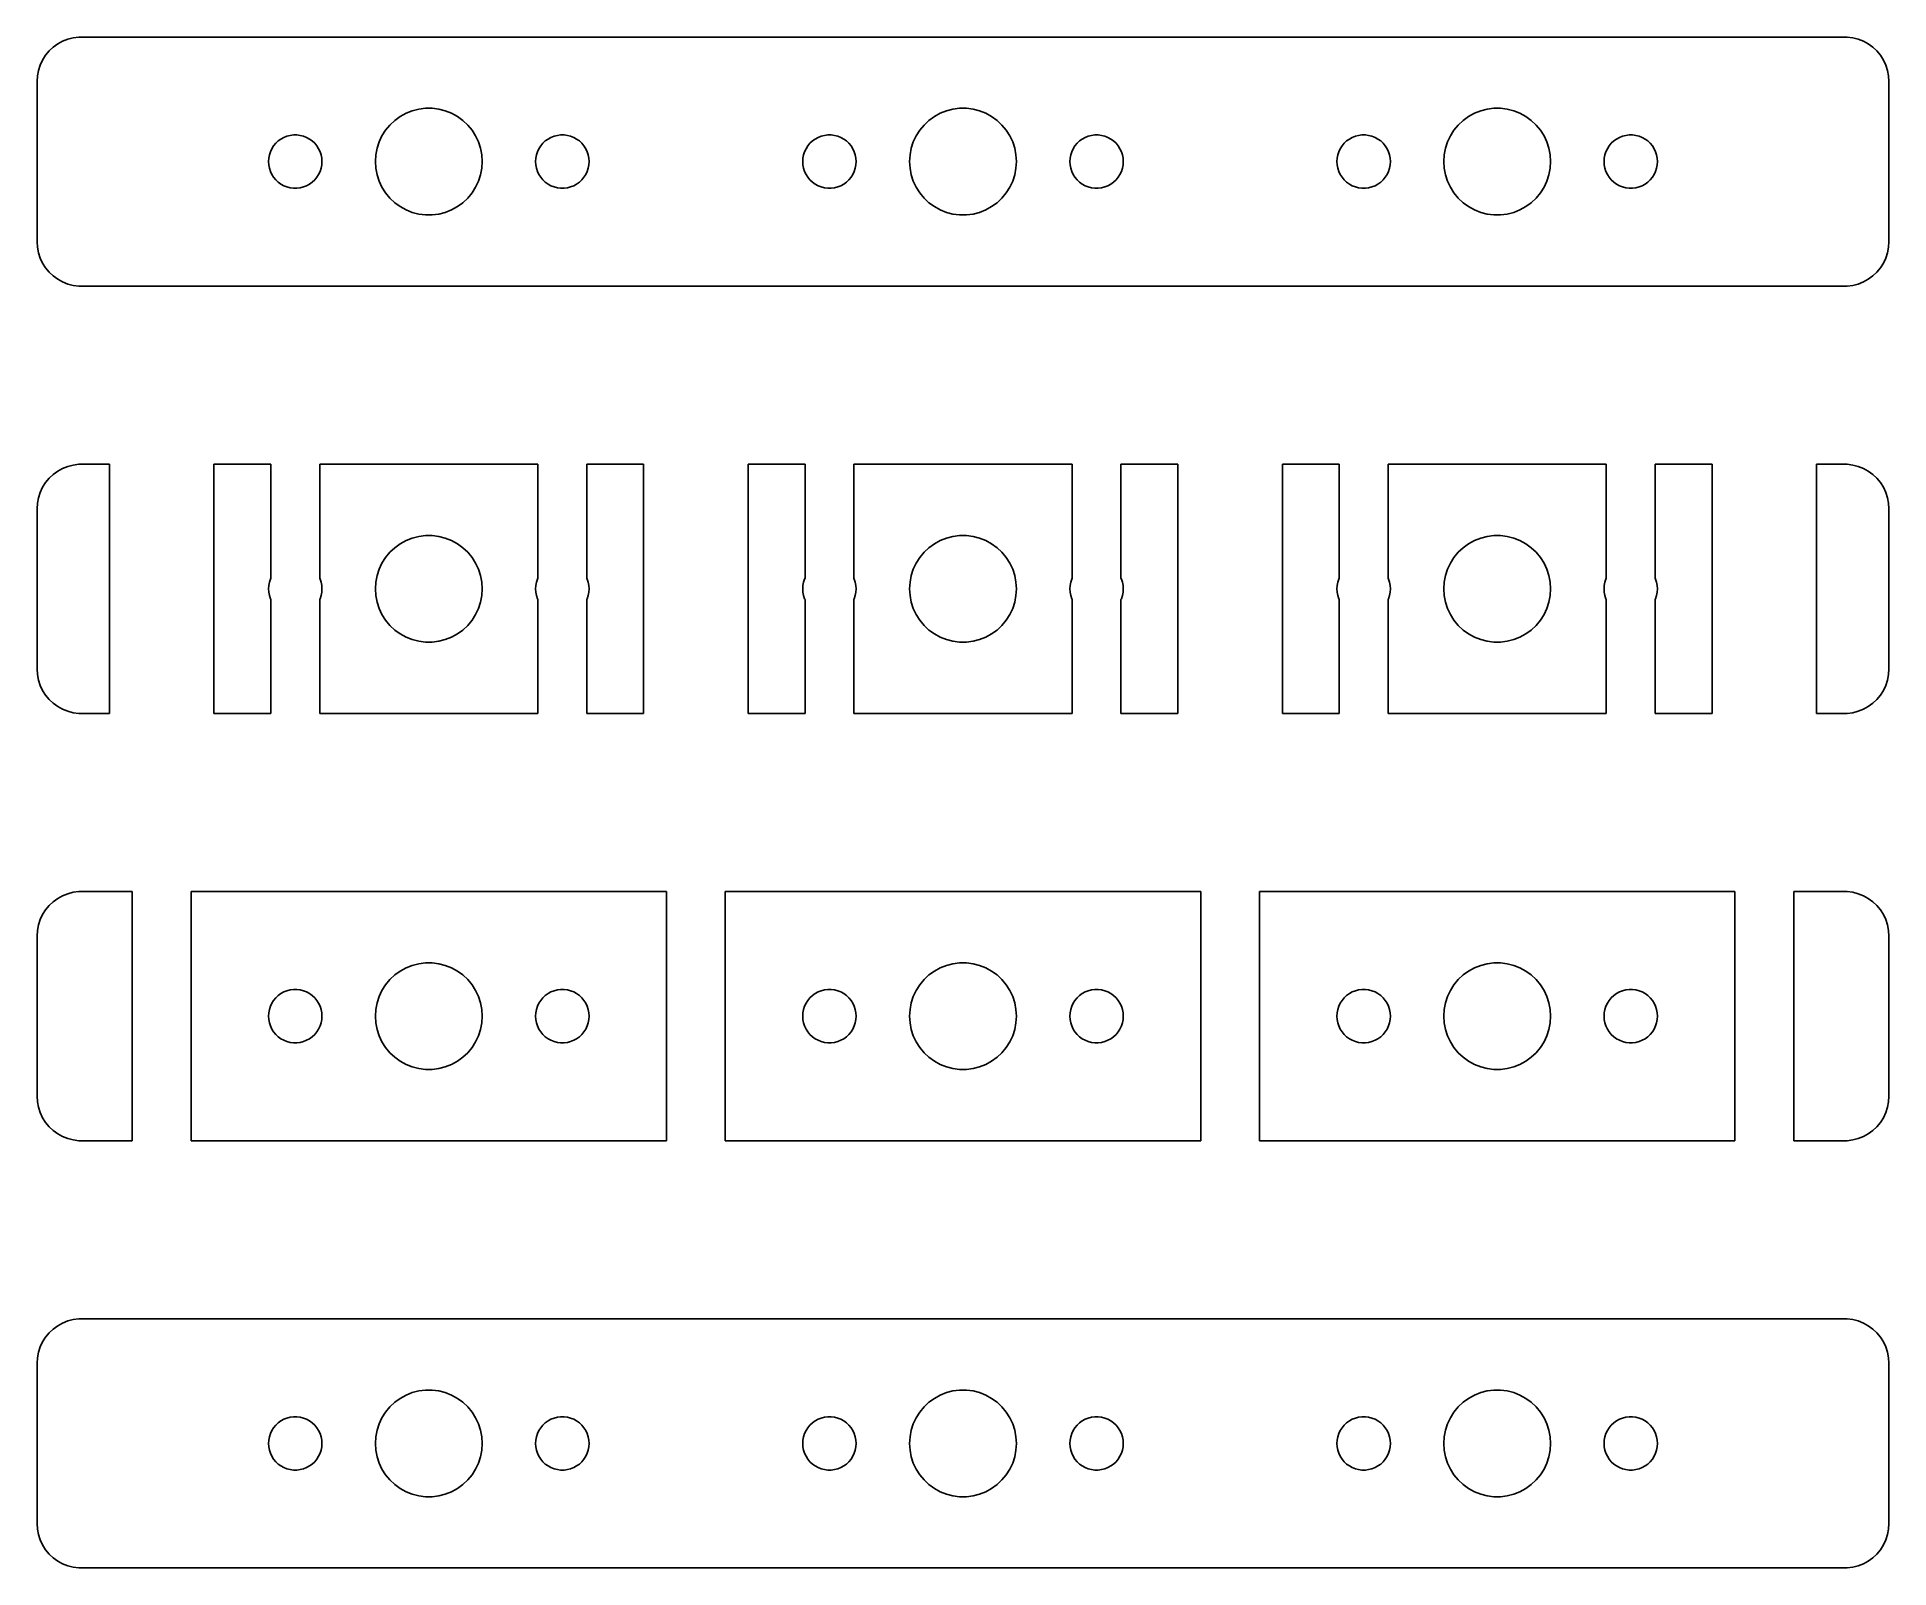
# Model space of a CAD drawing. Header units: metres. Extents: x -52 to 52, y -7 to 79.
import ezdxf

# ---------------------------------------------------------------- set-up
doc = ezdxf.new("R2010")
doc.units = ezdxf.units.M

msp = doc.modelspace()

# ---------------------------------------------------------------- linework, layer by layer
for p, q in [((-51.3224, 78.2114), (-51.5225, 77.9695)), ((-51.0936, 78.4263), (-51.3224, 78.2114)), ((-50.8396, 78.6108), (-51.0936, 78.4263)), ((-50.5644, 78.7621), (-50.8396, 78.6108)), ((-50.2725, 78.8776), (-50.5644, 78.7621)), ((-49.9684, 78.9557), (-50.2725, 78.8776)), ((-49.657, 78.9951), (-49.9684, 78.9557)), ((49.657, 78.9951), (-49.657, 78.9951)), ((49.9684, 78.9557), (49.657, 78.9951)), ((50.2725, 78.8776), (49.9684, 78.9557)), ((50.5644, 78.7621), (50.2725, 78.8776)), ((50.8396, 78.6108), (50.5644, 78.7621)), ((51.0936, 78.4263), (50.8396, 78.6108)), ((51.3224, 78.2114), (51.0936, 78.4263)), ((51.5225, 77.9695), (51.3224, 78.2114)), ((-51.9214, 77.1217), (-51.9803, 76.8133)), ((-51.8244, 77.4203), (-51.9214, 77.1217)), ((-51.6908, 77.7044), (-51.8244, 77.4203)), ((-51.5225, 77.9695), (-51.6908, 77.7044)), ((51.6908, 77.7044), (51.5225, 77.9695)), ((51.8244, 77.4203), (51.6908, 77.7044)), ((51.9214, 77.1217), (51.8244, 77.4203)), ((51.9803, 76.8133), (51.9214, 77.1217)), ((-51.9803, 76.8133), (-52, 76.5)), ((-52, 76.5), (-52, 67.5)), ((52, 76.5), (51.9803, 76.8133)), ((52, 67.5), (52, 76.5)), ((-30.927, 74.8532), (-30.5621, 74.9469)), ((-30.5621, 74.9469), (-30.1884, 74.9941)), ((-30.1884, 74.9941), (-29.8116, 74.9941)), ((-29.8116, 74.9941), (-29.4379, 74.9469)), ((-29.4379, 74.9469), (-29.0729, 74.8532)), ((-0.927048, 74.8532), (-0.562134, 74.9469)), ((-0.562134, 74.9469), (-0.18837, 74.9941)), ((-0.18837, 74.9941), (0.18837, 74.9941)), ((0.18837, 74.9941), (0.562134, 74.9469)), ((0.562134, 74.9469), (0.927048, 74.8532)), ((29.0729, 74.8532), (29.4379, 74.9469)), ((29.4379, 74.9469), (29.8116, 74.9941)), ((29.8116, 74.9941), (30.1884, 74.9941)), ((30.1884, 74.9941), (30.5621, 74.9469)), ((30.5621, 74.9469), (30.927, 74.8532)), ((-32.427, 73.7634), (-32.1869, 74.0536)), ((-32.1869, 74.0536), (-31.9123, 74.3115)), ((-31.9123, 74.3115), (-31.6075, 74.533)), ((-31.6075, 74.533), (-31.2773, 74.7145)), ((-31.2773, 74.7145), (-30.927, 74.8532)), ((-29.0729, 74.8532), (-28.7227, 74.7145)), ((-28.7227, 74.7145), (-28.3925, 74.533)), ((-28.3925, 74.533), (-28.0877, 74.3115)), ((-28.0877, 74.3115), (-27.8131, 74.0536)), ((-27.8131, 74.0536), (-27.5729, 73.7634)), ((-2.42705, 73.7634), (-2.1869, 74.0536)), ((-2.1869, 74.0536), (-1.91226, 74.3115)), ((-1.91226, 74.3115), (-1.60747, 74.533)), ((-1.60747, 74.533), (-1.27733, 74.7145)), ((-1.27733, 74.7145), (-0.927048, 74.8532)), ((0.927048, 74.8532), (1.27733, 74.7145)), ((1.27733, 74.7145), (1.60747, 74.533)), ((1.60747, 74.533), (1.91226, 74.3115)), ((1.91226, 74.3115), (2.1869, 74.0536)), ((2.1869, 74.0536), (2.42705, 73.7634)), ((27.5729, 73.7634), (27.8131, 74.0536)), ((27.8131, 74.0536), (28.0877, 74.3115)), ((28.0877, 74.3115), (28.3925, 74.533)), ((28.3925, 74.533), (28.7227, 74.7145)), ((28.7227, 74.7145), (29.0729, 74.8532)), ((30.927, 74.8532), (31.2773, 74.7145)), ((31.2773, 74.7145), (31.6075, 74.533)), ((31.6075, 74.533), (31.9123, 74.3115)), ((31.9123, 74.3115), (32.1869, 74.0536)), ((32.1869, 74.0536), (32.427, 73.7634)), ((-38.8145, 72.7226), (-38.7135, 72.8817)), ((-38.7135, 72.8817), (-38.5934, 73.0268)), ((-38.5934, 73.0268), (-38.4561, 73.1558)), ((-38.4561, 73.1558), (-38.3037, 73.2665)), ((-38.3037, 73.2665), (-38.1387, 73.3572)), ((-38.1387, 73.3572), (-37.9635, 73.4266)), ((-37.9635, 73.4266), (-37.7811, 73.4734)), ((-37.7811, 73.4734), (-37.5942, 73.497)), ((-37.5942, 73.497), (-37.4058, 73.497)), ((-37.4058, 73.497), (-37.2189, 73.4734)), ((-37.2189, 73.4734), (-37.0365, 73.4266)), ((-37.0365, 73.4266), (-36.8613, 73.3572)), ((-36.8613, 73.3572), (-36.6963, 73.2665)), ((-36.6963, 73.2665), (-36.5439, 73.1558)), ((-36.5439, 73.1558), (-36.4065, 73.0268)), ((-36.4065, 73.0268), (-36.2865, 72.8817)), ((-36.2865, 72.8817), (-36.1855, 72.7226)), ((-32.9057, 72.7461), (-32.7893, 73.1044)), ((-32.7893, 73.1044), (-32.6289, 73.4453)), ((-32.6289, 73.4453), (-32.427, 73.7634)), ((-27.5729, 73.7634), (-27.3711, 73.4453)), ((-27.3711, 73.4453), (-27.2107, 73.1044)), ((-27.2107, 73.1044), (-27.0942, 72.7461)), ((-23.8145, 72.7226), (-23.7135, 72.8817)), ((-23.7135, 72.8817), (-23.5934, 73.0268)), ((-23.5934, 73.0268), (-23.4561, 73.1558)), ((-23.4561, 73.1558), (-23.3037, 73.2665)), ((-23.3037, 73.2665), (-23.1387, 73.3572)), ((-23.1387, 73.3572), (-22.9635, 73.4266)), ((-22.9635, 73.4266), (-22.7811, 73.4734)), ((-22.7811, 73.4734), (-22.5942, 73.497)), ((-22.5942, 73.497), (-22.4058, 73.497)), ((-22.4058, 73.497), (-22.2189, 73.4734)), ((-22.2189, 73.4734), (-22.0365, 73.4266)), ((-22.0365, 73.4266), (-21.8613, 73.3572)), ((-21.8613, 73.3572), (-21.6963, 73.2665)), ((-21.6963, 73.2665), (-21.5439, 73.1558)), ((-21.5439, 73.1558), (-21.4065, 73.0268)), ((-21.4065, 73.0268), (-21.2865, 72.8817)), ((-21.2865, 72.8817), (-21.1855, 72.7226)), ((-8.81445, 72.7226), (-8.71352, 72.8817)), ((-8.71352, 72.8817), (-8.59344, 73.0268)), ((-8.59344, 73.0268), (-8.45613, 73.1558)), ((-8.45613, 73.1558), (-8.30373, 73.2665)), ((-8.30373, 73.2665), (-8.13866, 73.3572)), ((-8.13866, 73.3572), (-7.96352, 73.4266)), ((-7.96352, 73.4266), (-7.78107, 73.4734)), ((-7.78107, 73.4734), (-7.59418, 73.497)), ((-7.59418, 73.497), (-7.40581, 73.497)), ((-7.40581, 73.497), (-7.21892, 73.4734)), ((-7.21892, 73.4734), (-7.03647, 73.4266)), ((-7.03647, 73.4266), (-6.86133, 73.3572)), ((-6.86133, 73.3572), (-6.69626, 73.2665)), ((-6.69626, 73.2665), (-6.54385, 73.1558)), ((-6.54385, 73.1558), (-6.40654, 73.0268)), ((-6.40654, 73.0268), (-6.28647, 72.8817)), ((-6.28647, 72.8817), (-6.18553, 72.7226)), ((-2.90575, 72.7461), (-2.78932, 73.1044)), ((-2.78932, 73.1044), (-2.62891, 73.4453)), ((-2.62891, 73.4453), (-2.42705, 73.7634)), ((2.42705, 73.7634), (2.62891, 73.4453)), ((2.62891, 73.4453), (2.78932, 73.1044)), ((2.78932, 73.1044), (2.90575, 72.7461)), ((6.18553, 72.7226), (6.28647, 72.8817)), ((6.28647, 72.8817), (6.40654, 73.0268)), ((6.40654, 73.0268), (6.54385, 73.1558)), ((6.54385, 73.1558), (6.69626, 73.2665)), ((6.69626, 73.2665), (6.86133, 73.3572)), ((6.86133, 73.3572), (7.03647, 73.4266)), ((7.03647, 73.4266), (7.21892, 73.4734)), ((7.21892, 73.4734), (7.40581, 73.497)), ((7.40581, 73.497), (7.59418, 73.497)), ((7.59418, 73.497), (7.78107, 73.4734)), ((7.78107, 73.4734), (7.96352, 73.4266)), ((7.96352, 73.4266), (8.13866, 73.3572)), ((8.13866, 73.3572), (8.30373, 73.2665)), ((8.30373, 73.2665), (8.45613, 73.1558)), ((8.45613, 73.1558), (8.59344, 73.0268)), ((8.59344, 73.0268), (8.71352, 72.8817)), ((8.71352, 72.8817), (8.81445, 72.7226)), ((21.1855, 72.7226), (21.2865, 72.8817)), ((21.2865, 72.8817), (21.4065, 73.0268)), ((21.4065, 73.0268), (21.5439, 73.1558)), ((21.5439, 73.1558), (21.6963, 73.2665)), ((21.6963, 73.2665), (21.8613, 73.3572)), ((21.8613, 73.3572), (22.0365, 73.4266)), ((22.0365, 73.4266), (22.2189, 73.4734)), ((22.2189, 73.4734), (22.4058, 73.497)), ((22.4058, 73.497), (22.5942, 73.497)), ((22.5942, 73.497), (22.7811, 73.4734)), ((22.7811, 73.4734), (22.9635, 73.4266)), ((22.9635, 73.4266), (23.1387, 73.3572)), ((23.1387, 73.3572), (23.3037, 73.2665)), ((23.3037, 73.2665), (23.4561, 73.1558)), ((23.4561, 73.1558), (23.5934, 73.0268)), ((23.5934, 73.0268), (23.7135, 72.8817)), ((23.7135, 72.8817), (23.8145, 72.7226)), ((27.0942, 72.7461), (27.2107, 73.1044)), ((27.2107, 73.1044), (27.3711, 73.4453)), ((27.3711, 73.4453), (27.5729, 73.7634)), ((32.427, 73.7634), (32.6289, 73.4453)), ((32.6289, 73.4453), (32.7893, 73.1044)), ((32.7893, 73.1044), (32.9057, 72.7461)), ((36.1855, 72.7226), (36.2865, 72.8817)), ((36.2865, 72.8817), (36.4065, 73.0268)), ((36.4065, 73.0268), (36.5439, 73.1558)), ((36.5439, 73.1558), (36.6963, 73.2665)), ((36.6963, 73.2665), (36.8613, 73.3572)), ((36.8613, 73.3572), (37.0365, 73.4266)), ((37.0365, 73.4266), (37.2189, 73.4734)), ((37.2189, 73.4734), (37.4058, 73.497)), ((37.4058, 73.497), (37.5942, 73.497)), ((37.5942, 73.497), (37.7811, 73.4734)), ((37.7811, 73.4734), (37.9635, 73.4266)), ((37.9635, 73.4266), (38.1387, 73.3572)), ((38.1387, 73.3572), (38.3037, 73.2665)), ((38.3037, 73.2665), (38.4561, 73.1558)), ((38.4561, 73.1558), (38.5934, 73.0268)), ((38.5934, 73.0268), (38.7135, 72.8817)), ((38.7135, 72.8817), (38.8145, 72.7226)), ((-39, 72), (-38.9882, 72.188)), ((-38.9882, 71.812), (-39, 72)), ((-38.9882, 72.188), (-38.9529, 72.373)), ((-38.9529, 71.627), (-38.9882, 71.812)), ((-38.9529, 72.373), (-38.8947, 72.5522)), ((-38.8947, 72.5522), (-38.8145, 72.7226)), ((-36.1855, 72.7226), (-36.1053, 72.5522)), ((-36.1053, 72.5522), (-36.0471, 72.373)), ((-36.0471, 72.373), (-36.0118, 72.188)), ((-36.0118, 71.812), (-36.0471, 71.627)), ((-36.0118, 72.188), (-36, 72)), ((-36, 72), (-36.0118, 71.812)), ((-33, 72), (-32.9763, 72.376)), ((-32.9763, 71.624), (-33, 72)), ((-32.9763, 72.376), (-32.9057, 72.7461)), ((-27.0942, 72.7461), (-27.0237, 72.376)), ((-27.0237, 72.376), (-27, 72)), ((-27, 72), (-27.0237, 71.624)), ((-24, 72), (-23.9882, 72.188)), ((-23.9882, 71.812), (-24, 72)), ((-23.9882, 72.188), (-23.9529, 72.373)), ((-23.9529, 71.627), (-23.9882, 71.812)), ((-23.9529, 72.373), (-23.8947, 72.5522)), ((-23.8947, 72.5522), (-23.8145, 72.7226)), ((-21.1855, 72.7226), (-21.1053, 72.5522)), ((-21.1053, 72.5522), (-21.0471, 72.373)), ((-21.0471, 72.373), (-21.0118, 72.188)), ((-21.0118, 71.812), (-21.0471, 71.627)), ((-21.0118, 72.188), (-21, 72)), ((-21, 72), (-21.0118, 71.812)), ((-9, 72), (-8.98816, 72.188)), ((-8.98816, 71.812), (-9, 72)), ((-8.98816, 72.188), (-8.95287, 72.373)), ((-8.95287, 71.627), (-8.98816, 71.812)), ((-8.95287, 72.373), (-8.89465, 72.5522)), ((-8.89465, 72.5522), (-8.81445, 72.7226)), ((-6.18553, 72.7226), (-6.10533, 72.5522)), ((-6.10533, 72.5522), (-6.04712, 72.373)), ((-6.04712, 72.373), (-6.01183, 72.188)), ((-6.01183, 71.812), (-6.04712, 71.627)), ((-6.01183, 72.188), (-6, 72)), ((-6, 72), (-6.01183, 71.812)), ((-3, 72), (-2.97633, 72.376)), ((-2.97633, 71.624), (-3, 72)), ((-2.97633, 72.376), (-2.90575, 72.7461)), ((2.90575, 72.7461), (2.97633, 72.376)), ((2.97633, 72.376), (3, 72)), ((3, 72), (2.97633, 71.624)), ((6, 72), (6.01183, 72.188)), ((6.01183, 71.812), (6, 72)), ((6.01183, 72.188), (6.04712, 72.373)), ((6.04712, 71.627), (6.01183, 71.812)), ((6.04712, 72.373), (6.10533, 72.5522)), ((6.10533, 72.5522), (6.18553, 72.7226)), ((8.81445, 72.7226), (8.89465, 72.5522)), ((8.89465, 72.5522), (8.95287, 72.373)), ((8.95287, 72.373), (8.98816, 72.188)), ((8.98816, 71.812), (8.95287, 71.627)), ((8.98816, 72.188), (9, 72)), ((9, 72), (8.98816, 71.812)), ((21, 72), (21.0118, 72.188)), ((21.0118, 71.812), (21, 72)), ((21.0118, 72.188), (21.0471, 72.373)), ((21.0471, 71.627), (21.0118, 71.812)), ((21.0471, 72.373), (21.1053, 72.5522)), ((21.1053, 72.5522), (21.1855, 72.7226)), ((23.8145, 72.7226), (23.8947, 72.5522)), ((23.8947, 72.5522), (23.9529, 72.373)), ((23.9529, 72.373), (23.9882, 72.188)), ((23.9882, 71.812), (23.9529, 71.627)), ((23.9882, 72.188), (24, 72)), ((24, 72), (23.9882, 71.812)), ((27, 72), (27.0237, 72.376)), ((27.0237, 71.624), (27, 72)), ((27.0237, 72.376), (27.0942, 72.7461)), ((32.9057, 72.7461), (32.9763, 72.376)), ((32.9763, 72.376), (33, 72)), ((33, 72), (32.9763, 71.624)), ((36, 72), (36.0118, 72.188)), ((36.0118, 71.812), (36, 72)), ((36.0118, 72.188), (36.0471, 72.373)), ((36.0471, 71.627), (36.0118, 71.812)), ((36.0471, 72.373), (36.1053, 72.5522)), ((36.1053, 72.5522), (36.1855, 72.7226)), ((38.8145, 72.7226), (38.8947, 72.5522)), ((38.8947, 72.5522), (38.9529, 72.373)), ((38.9529, 72.373), (38.9882, 72.188)), ((38.9882, 71.812), (38.9529, 71.627)), ((38.9882, 72.188), (39, 72)), ((39, 72), (38.9882, 71.812)), ((-38.8947, 71.4478), (-38.9529, 71.627)), ((-38.8145, 71.2774), (-38.8947, 71.4478)), ((-38.7135, 71.1183), (-38.8145, 71.2774)), ((-38.5934, 70.9732), (-38.7135, 71.1183)), ((-38.4561, 70.8442), (-38.5934, 70.9732)), ((-38.3037, 70.7335), (-38.4561, 70.8442)), ((-38.1387, 70.6428), (-38.3037, 70.7335)), ((-36.6963, 70.7335), (-36.8613, 70.6428)), ((-36.5439, 70.8442), (-36.6963, 70.7335)), ((-36.4065, 70.9732), (-36.5439, 70.8442)), ((-36.2865, 71.1183), (-36.4065, 70.9732)), ((-36.1855, 71.2774), (-36.2865, 71.1183)), ((-36.1053, 71.4478), (-36.1855, 71.2774)), ((-36.0471, 71.627), (-36.1053, 71.4478)), ((-32.9057, 71.2539), (-32.9763, 71.624)), ((-32.7893, 70.8956), (-32.9057, 71.2539)), ((-32.6289, 70.5547), (-32.7893, 70.8956)), ((-27.2107, 70.8956), (-27.3711, 70.5547)), ((-27.0942, 71.2539), (-27.2107, 70.8956)), ((-27.0237, 71.624), (-27.0942, 71.2539)), ((-23.8947, 71.4478), (-23.9529, 71.627)), ((-23.8145, 71.2774), (-23.8947, 71.4478)), ((-23.7135, 71.1183), (-23.8145, 71.2774)), ((-23.5934, 70.9732), (-23.7135, 71.1183)), ((-23.4561, 70.8442), (-23.5934, 70.9732)), ((-23.3037, 70.7335), (-23.4561, 70.8442)), ((-23.1387, 70.6428), (-23.3037, 70.7335)), ((-21.6963, 70.7335), (-21.8613, 70.6428)), ((-21.5439, 70.8442), (-21.6963, 70.7335)), ((-21.4065, 70.9732), (-21.5439, 70.8442)), ((-21.2865, 71.1183), (-21.4065, 70.9732)), ((-21.1855, 71.2774), (-21.2865, 71.1183)), ((-21.1053, 71.4478), (-21.1855, 71.2774)), ((-21.0471, 71.627), (-21.1053, 71.4478)), ((-8.89465, 71.4478), (-8.95287, 71.627)), ((-8.81445, 71.2774), (-8.89465, 71.4478)), ((-8.71352, 71.1183), (-8.81445, 71.2774)), ((-8.59344, 70.9732), (-8.71352, 71.1183)), ((-8.45613, 70.8442), (-8.59344, 70.9732)), ((-8.30373, 70.7335), (-8.45613, 70.8442)), ((-8.13866, 70.6428), (-8.30373, 70.7335)), ((-6.69626, 70.7335), (-6.86133, 70.6428)), ((-6.54385, 70.8442), (-6.69626, 70.7335)), ((-6.40654, 70.9732), (-6.54385, 70.8442)), ((-6.28647, 71.1183), (-6.40654, 70.9732)), ((-6.18553, 71.2774), (-6.28647, 71.1183)), ((-6.10533, 71.4478), (-6.18553, 71.2774)), ((-6.04712, 71.627), (-6.10533, 71.4478)), ((-2.90575, 71.2539), (-2.97633, 71.624)), ((-2.78932, 70.8956), (-2.90575, 71.2539)), ((-2.62891, 70.5547), (-2.78932, 70.8956)), ((2.78932, 70.8956), (2.62891, 70.5547)), ((2.90575, 71.2539), (2.78932, 70.8956)), ((2.97633, 71.624), (2.90575, 71.2539)), ((6.10533, 71.4478), (6.04712, 71.627)), ((6.18553, 71.2774), (6.10533, 71.4478)), ((6.28647, 71.1183), (6.18553, 71.2774)), ((6.40654, 70.9732), (6.28647, 71.1183)), ((6.54385, 70.8442), (6.40654, 70.9732)), ((6.69626, 70.7335), (6.54385, 70.8442)), ((6.86133, 70.6428), (6.69626, 70.7335)), ((8.30373, 70.7335), (8.13866, 70.6428)), ((8.45613, 70.8442), (8.30373, 70.7335)), ((8.59344, 70.9732), (8.45613, 70.8442)), ((8.71352, 71.1183), (8.59344, 70.9732)), ((8.81445, 71.2774), (8.71352, 71.1183)), ((8.89465, 71.4478), (8.81445, 71.2774)), ((8.95287, 71.627), (8.89465, 71.4478)), ((21.1053, 71.4478), (21.0471, 71.627)), ((21.1855, 71.2774), (21.1053, 71.4478)), ((21.2865, 71.1183), (21.1855, 71.2774)), ((21.4065, 70.9732), (21.2865, 71.1183)), ((21.5439, 70.8442), (21.4065, 70.9732)), ((21.6963, 70.7335), (21.5439, 70.8442)), ((21.8613, 70.6428), (21.6963, 70.7335)), ((23.3037, 70.7335), (23.1387, 70.6428)), ((23.4561, 70.8442), (23.3037, 70.7335)), ((23.5934, 70.9732), (23.4561, 70.8442)), ((23.7135, 71.1183), (23.5934, 70.9732)), ((23.8145, 71.2774), (23.7135, 71.1183)), ((23.8947, 71.4478), (23.8145, 71.2774)), ((23.9529, 71.627), (23.8947, 71.4478)), ((27.0942, 71.2539), (27.0237, 71.624)), ((27.2107, 70.8956), (27.0942, 71.2539)), ((27.3711, 70.5547), (27.2107, 70.8956)), ((32.7893, 70.8956), (32.6289, 70.5547)), ((32.9057, 71.2539), (32.7893, 70.8956)), ((32.9763, 71.624), (32.9057, 71.2539)), ((36.1053, 71.4478), (36.0471, 71.627)), ((36.1855, 71.2774), (36.1053, 71.4478)), ((36.2865, 71.1183), (36.1855, 71.2774)), ((36.4065, 70.9732), (36.2865, 71.1183)), ((36.5439, 70.8442), (36.4065, 70.9732)), ((36.6963, 70.7335), (36.5439, 70.8442)), ((36.8613, 70.6428), (36.6963, 70.7335)), ((38.3037, 70.7335), (38.1387, 70.6428)), ((38.4561, 70.8442), (38.3037, 70.7335)), ((38.5934, 70.9732), (38.4561, 70.8442)), ((38.7135, 71.1183), (38.5934, 70.9732)), ((38.8145, 71.2774), (38.7135, 71.1183)), ((38.8947, 71.4478), (38.8145, 71.2774)), ((38.9529, 71.627), (38.8947, 71.4478)), ((-37.9635, 70.5734), (-38.1387, 70.6428)), ((-37.7811, 70.5266), (-37.9635, 70.5734)), ((-37.5942, 70.503), (-37.7811, 70.5266)), ((-37.4058, 70.503), (-37.5942, 70.503)), ((-37.2189, 70.5266), (-37.4058, 70.503)), ((-37.0365, 70.5734), (-37.2189, 70.5266)), ((-36.8613, 70.6428), (-37.0365, 70.5734)), ((-32.427, 70.2366), (-32.6289, 70.5547)), ((-32.1869, 69.9464), (-32.427, 70.2366)), ((-31.9123, 69.6885), (-32.1869, 69.9464)), ((-31.6075, 69.467), (-31.9123, 69.6885)), ((-28.0877, 69.6885), (-28.3925, 69.467)), ((-27.8131, 69.9464), (-28.0877, 69.6885)), ((-27.5729, 70.2366), (-27.8131, 69.9464)), ((-27.3711, 70.5547), (-27.5729, 70.2366)), ((-22.9635, 70.5734), (-23.1387, 70.6428)), ((-22.7811, 70.5266), (-22.9635, 70.5734)), ((-22.5942, 70.503), (-22.7811, 70.5266)), ((-22.4058, 70.503), (-22.5942, 70.503)), ((-22.2189, 70.5266), (-22.4058, 70.503)), ((-22.0365, 70.5734), (-22.2189, 70.5266)), ((-21.8613, 70.6428), (-22.0365, 70.5734)), ((-7.96352, 70.5734), (-8.13866, 70.6428)), ((-7.78107, 70.5266), (-7.96352, 70.5734)), ((-7.59418, 70.503), (-7.78107, 70.5266)), ((-7.40581, 70.503), (-7.59418, 70.503)), ((-7.21892, 70.5266), (-7.40581, 70.503)), ((-7.03647, 70.5734), (-7.21892, 70.5266)), ((-6.86133, 70.6428), (-7.03647, 70.5734)), ((-2.42705, 70.2366), (-2.62891, 70.5547)), ((-2.1869, 69.9464), (-2.42705, 70.2366)), ((-1.91226, 69.6885), (-2.1869, 69.9464)), ((-1.60747, 69.467), (-1.91226, 69.6885)), ((1.91226, 69.6885), (1.60747, 69.467)), ((2.1869, 69.9464), (1.91226, 69.6885)), ((2.42705, 70.2366), (2.1869, 69.9464)), ((2.62891, 70.5547), (2.42705, 70.2366)), ((7.03647, 70.5734), (6.86133, 70.6428)), ((7.21892, 70.5266), (7.03647, 70.5734)), ((7.40581, 70.503), (7.21892, 70.5266)), ((7.59418, 70.503), (7.40581, 70.503)), ((7.78107, 70.5266), (7.59418, 70.503)), ((7.96352, 70.5734), (7.78107, 70.5266)), ((8.13866, 70.6428), (7.96352, 70.5734)), ((22.0365, 70.5734), (21.8613, 70.6428)), ((22.2189, 70.5266), (22.0365, 70.5734)), ((22.4058, 70.503), (22.2189, 70.5266)), ((22.5942, 70.503), (22.4058, 70.503)), ((22.7811, 70.5266), (22.5942, 70.503)), ((22.9635, 70.5734), (22.7811, 70.5266)), ((23.1387, 70.6428), (22.9635, 70.5734)), ((27.5729, 70.2366), (27.3711, 70.5547)), ((27.8131, 69.9464), (27.5729, 70.2366)), ((28.0877, 69.6885), (27.8131, 69.9464)), ((28.3925, 69.467), (28.0877, 69.6885)), ((31.9123, 69.6885), (31.6075, 69.467)), ((32.1869, 69.9464), (31.9123, 69.6885)), ((32.427, 70.2366), (32.1869, 69.9464)), ((32.6289, 70.5547), (32.427, 70.2366)), ((37.0365, 70.5734), (36.8613, 70.6428)), ((37.2189, 70.5266), (37.0365, 70.5734)), ((37.4058, 70.503), (37.2189, 70.5266)), ((37.5942, 70.503), (37.4058, 70.503)), ((37.7811, 70.5266), (37.5942, 70.503)), ((37.9635, 70.5734), (37.7811, 70.5266)), ((38.1387, 70.6428), (37.9635, 70.5734)), ((-31.2773, 69.2855), (-31.6075, 69.467)), ((-30.927, 69.1468), (-31.2773, 69.2855)), ((-30.5621, 69.0531), (-30.927, 69.1468)), ((-30.1884, 69.0059), (-30.5621, 69.0531)), ((-29.8116, 69.0059), (-30.1884, 69.0059)), ((-29.4379, 69.0531), (-29.8116, 69.0059)), ((-29.0729, 69.1468), (-29.4379, 69.0531)), ((-28.7227, 69.2855), (-29.0729, 69.1468)), ((-28.3925, 69.467), (-28.7227, 69.2855)), ((-1.27733, 69.2855), (-1.60747, 69.467)), ((-0.927048, 69.1468), (-1.27733, 69.2855)), ((-0.562134, 69.0531), (-0.927048, 69.1468)), ((-0.18837, 69.0059), (-0.562134, 69.0531)), ((0.18837, 69.0059), (-0.18837, 69.0059)), ((0.562134, 69.0531), (0.18837, 69.0059)), ((0.927048, 69.1468), (0.562134, 69.0531)), ((1.27733, 69.2855), (0.927048, 69.1468)), ((1.60747, 69.467), (1.27733, 69.2855)), ((28.7227, 69.2855), (28.3925, 69.467)), ((29.0729, 69.1468), (28.7227, 69.2855)), ((29.4379, 69.0531), (29.0729, 69.1468)), ((29.8116, 69.0059), (29.4379, 69.0531)), ((30.1884, 69.0059), (29.8116, 69.0059)), ((30.5621, 69.0531), (30.1884, 69.0059)), ((30.927, 69.1468), (30.5621, 69.0531)), ((31.2773, 69.2855), (30.927, 69.1468)), ((31.6075, 69.467), (31.2773, 69.2855)), ((-52, 67.5), (-51.9803, 67.1867)), ((-51.9803, 67.1867), (-51.9214, 66.8783)), ((-51.9214, 66.8783), (-51.8244, 66.5797)), ((-51.8244, 66.5797), (-51.6908, 66.2956)), ((51.6908, 66.2956), (51.8244, 66.5797)), ((51.8244, 66.5797), (51.9214, 66.8783)), ((51.9214, 66.8783), (51.9803, 67.1867)), ((51.9803, 67.1867), (52, 67.5)), ((-51.6908, 66.2956), (-51.5225, 66.0305)), ((-51.5225, 66.0305), (-51.3224, 65.7886)), ((-51.3224, 65.7886), (-51.0936, 65.5737)), ((-51.0936, 65.5737), (-50.8396, 65.3892)), ((50.8396, 65.3892), (51.0936, 65.5737)), ((51.0936, 65.5737), (51.3224, 65.7886)), ((51.3224, 65.7886), (51.5225, 66.0305)), ((51.5225, 66.0305), (51.6908, 66.2956)), ((-50.8396, 65.3892), (-50.5644, 65.2379)), ((-50.5644, 65.2379), (-50.2725, 65.1224)), ((-50.2725, 65.1224), (-49.9684, 65.0443)), ((-49.9684, 65.0443), (-49.657, 65.0049)), ((-49.657, 65.0049), (49.657, 65.0049)), ((49.657, 65.0049), (49.9684, 65.0443)), ((49.9684, 65.0443), (50.2725, 65.1224)), ((50.2725, 65.1224), (50.5644, 65.2379)), ((50.5644, 65.2379), (50.8396, 65.3892)), ((-51.3224, 54.2114), (-51.5225, 53.9695)), ((-51.0936, 54.4263), (-51.3224, 54.2114)), ((-50.8396, 54.6108), (-51.0936, 54.4263)), ((-50.5644, 54.7621), (-50.8396, 54.6108)), ((-50.2725, 54.8776), (-50.5644, 54.7621)), ((-49.9684, 54.9557), (-50.2725, 54.8776)), ((-49.657, 54.9951), (-49.9684, 54.9557)), ((-47.9336, 54.9951), (-49.657, 54.9951)), ((-47.9336, 41.0049), (-47.9336, 54.9951)), ((-38.8722, 54.9951), (-42.0664, 54.9951)), ((-42.0664, 54.9951), (-42.0664, 41.0049)), ((-38.8722, 48.6), (-38.8722, 54.9951)), ((-23.8722, 54.9951), (-36.1278, 54.9951)), ((-36.1278, 54.9951), (-36.1278, 48.6)), ((-23.8722, 48.6), (-23.8722, 54.9951)), ((-17.9336, 54.9951), (-21.1278, 54.9951)), ((-21.1278, 54.9951), (-21.1278, 48.6)), ((-17.9336, 41.0049), (-17.9336, 54.9951)), ((-8.87216, 54.9951), (-12.0664, 54.9951)), ((-12.0664, 54.9951), (-12.0664, 41.0049)), ((-8.87216, 48.6), (-8.87216, 54.9951)), ((6.12782, 54.9951), (-6.12782, 54.9951)), ((-6.12782, 54.9951), (-6.12782, 48.6)), ((6.12782, 48.6), (6.12782, 54.9951)), ((12.0664, 54.9951), (8.87216, 54.9951)), ((8.87216, 54.9951), (8.87216, 48.6)), ((12.0664, 41.0049), (12.0664, 54.9951)), ((21.1278, 54.9951), (17.9336, 54.9951)), ((17.9336, 54.9951), (17.9336, 41.0049)), ((21.1278, 48.6), (21.1278, 54.9951)), ((36.1278, 54.9951), (23.8722, 54.9951)), ((23.8722, 54.9951), (23.8722, 48.6)), ((36.1278, 48.6), (36.1278, 54.9951)), ((42.0664, 54.9951), (38.8722, 54.9951)), ((38.8722, 54.9951), (38.8722, 48.6)), ((42.0664, 41.0049), (42.0664, 54.9951)), ((49.657, 54.9951), (47.9336, 54.9951)), ((47.9336, 54.9951), (47.9336, 41.0049)), ((49.9684, 54.9557), (49.657, 54.9951)), ((50.2725, 54.8776), (49.9684, 54.9557)), ((50.5644, 54.7621), (50.2725, 54.8776)), ((50.8396, 54.6108), (50.5644, 54.7621)), ((51.0936, 54.4263), (50.8396, 54.6108)), ((51.3224, 54.2114), (51.0936, 54.4263)), ((51.5225, 53.9695), (51.3224, 54.2114)), ((-51.9214, 53.1217), (-51.9803, 52.8133)), ((-51.8244, 53.4203), (-51.9214, 53.1217)), ((-51.6908, 53.7044), (-51.8244, 53.4203)), ((-51.5225, 53.9695), (-51.6908, 53.7044)), ((51.6908, 53.7044), (51.5225, 53.9695)), ((51.8244, 53.4203), (51.6908, 53.7044)), ((51.9214, 53.1217), (51.8244, 53.4203)), ((51.9803, 52.8133), (51.9214, 53.1217)), ((-51.9803, 52.8133), (-52, 52.5)), ((-52, 52.5), (-52, 43.5)), ((52, 52.5), (51.9803, 52.8133)), ((52, 43.5), (52, 52.5)), ((-30.5621, 50.9469), (-30.1884, 50.9941)), ((-30.1884, 50.9941), (-29.8116, 50.9941)), ((-29.8116, 50.9941), (-29.4379, 50.9469)), ((-0.562134, 50.9469), (-0.18837, 50.9941)), ((-0.18837, 50.9941), (0.18837, 50.9941)), ((0.18837, 50.9941), (0.562134, 50.9469)), ((29.4379, 50.9469), (29.8116, 50.9941)), ((29.8116, 50.9941), (30.1884, 50.9941)), ((30.1884, 50.9941), (30.5621, 50.9469)), ((-32.427, 49.7634), (-32.1869, 50.0536)), ((-32.1869, 50.0536), (-31.9123, 50.3115)), ((-31.9123, 50.3115), (-31.6075, 50.533)), ((-31.6075, 50.533), (-31.2773, 50.7145)), ((-31.2773, 50.7145), (-30.927, 50.8532)), ((-30.927, 50.8532), (-30.5621, 50.9469)), ((-29.4379, 50.9469), (-29.0729, 50.8532)), ((-29.0729, 50.8532), (-28.7227, 50.7145)), ((-28.7227, 50.7145), (-28.3925, 50.533)), ((-28.3925, 50.533), (-28.0877, 50.3115)), ((-28.0877, 50.3115), (-27.8131, 50.0536)), ((-27.8131, 50.0536), (-27.5729, 49.7634)), ((-2.42705, 49.7634), (-2.1869, 50.0536)), ((-2.1869, 50.0536), (-1.91226, 50.3115)), ((-1.91226, 50.3115), (-1.60747, 50.533)), ((-1.60747, 50.533), (-1.27733, 50.7145)), ((-1.27733, 50.7145), (-0.927048, 50.8532)), ((-0.927048, 50.8532), (-0.562134, 50.9469)), ((0.562134, 50.9469), (0.927048, 50.8532)), ((0.927048, 50.8532), (1.27733, 50.7145)), ((1.27733, 50.7145), (1.60747, 50.533)), ((1.60747, 50.533), (1.91226, 50.3115)), ((1.91226, 50.3115), (2.1869, 50.0536)), ((2.1869, 50.0536), (2.42705, 49.7634)), ((27.5729, 49.7634), (27.8131, 50.0536)), ((27.8131, 50.0536), (28.0877, 50.3115)), ((28.0877, 50.3115), (28.3925, 50.533)), ((28.3925, 50.533), (28.7227, 50.7145)), ((28.7227, 50.7145), (29.0729, 50.8532)), ((29.0729, 50.8532), (29.4379, 50.9469)), ((30.5621, 50.9469), (30.927, 50.8532)), ((30.927, 50.8532), (31.2773, 50.7145)), ((31.2773, 50.7145), (31.6075, 50.533)), ((31.6075, 50.533), (31.9123, 50.3115)), ((31.9123, 50.3115), (32.1869, 50.0536)), ((32.1869, 50.0536), (32.427, 49.7634)), ((-32.9057, 48.7461), (-32.7893, 49.1044)), ((-32.7893, 49.1044), (-32.6289, 49.4453)), ((-32.6289, 49.4453), (-32.427, 49.7634)), ((-27.5729, 49.7634), (-27.3711, 49.4453)), ((-27.3711, 49.4453), (-27.2107, 49.1044)), ((-27.2107, 49.1044), (-27.0942, 48.7461)), ((-2.90575, 48.7461), (-2.78932, 49.1044)), ((-2.78932, 49.1044), (-2.62891, 49.4453)), ((-2.62891, 49.4453), (-2.42705, 49.7634)), ((2.42705, 49.7634), (2.62891, 49.4453)), ((2.62891, 49.4453), (2.78932, 49.1044)), ((2.78932, 49.1044), (2.90575, 48.7461)), ((27.0942, 48.7461), (27.2107, 49.1044)), ((27.2107, 49.1044), (27.3711, 49.4453)), ((27.3711, 49.4453), (27.5729, 49.7634)), ((32.427, 49.7634), (32.6289, 49.4453)), ((32.6289, 49.4453), (32.7893, 49.1044)), ((32.7893, 49.1044), (32.9057, 48.7461)), ((-39, 48), (-38.9882, 48.188)), ((-38.9882, 47.812), (-39, 48)), ((-38.9882, 48.188), (-38.9529, 48.373)), ((-38.9529, 48.373), (-38.8947, 48.5522)), ((-38.8947, 48.5522), (-38.8722, 48.6)), ((-36.1278, 48.6), (-36.1053, 48.5522)), ((-36.1053, 48.5522), (-36.0471, 48.373)), ((-36.0471, 48.373), (-36.0118, 48.188)), ((-36.0118, 48.188), (-36, 48)), ((-36, 48), (-36.0118, 47.812)), ((-33, 48), (-32.9763, 48.376)), ((-32.9763, 47.624), (-33, 48)), ((-32.9763, 48.376), (-32.9057, 48.7461)), ((-27.0942, 48.7461), (-27.0237, 48.376)), ((-27.0237, 48.376), (-27, 48)), ((-27, 48), (-27.0237, 47.624)), ((-24, 48), (-23.9882, 48.188)), ((-23.9882, 47.812), (-24, 48)), ((-23.9882, 48.188), (-23.9529, 48.373)), ((-23.9529, 48.373), (-23.8947, 48.5522)), ((-23.8947, 48.5522), (-23.8722, 48.6)), ((-21.1278, 48.6), (-21.1053, 48.5522)), ((-21.1053, 48.5522), (-21.0471, 48.373)), ((-21.0471, 48.373), (-21.0118, 48.188)), ((-21.0118, 48.188), (-21, 48)), ((-21, 48), (-21.0118, 47.812)), ((-9, 48), (-8.98816, 48.188)), ((-8.98816, 47.812), (-9, 48)), ((-8.98816, 48.188), (-8.95287, 48.373)), ((-8.95287, 48.373), (-8.89465, 48.5522)), ((-8.89465, 48.5522), (-8.87216, 48.6)), ((-6.12782, 48.6), (-6.10533, 48.5522)), ((-6.10533, 48.5522), (-6.04712, 48.373)), ((-6.04712, 48.373), (-6.01183, 48.188)), ((-6.01183, 48.188), (-6, 48)), ((-6, 48), (-6.01183, 47.812)), ((-3, 48), (-2.97633, 48.376)), ((-2.97633, 47.624), (-3, 48)), ((-2.97633, 48.376), (-2.90575, 48.7461)), ((2.90575, 48.7461), (2.97633, 48.376)), ((2.97633, 48.376), (3, 48)), ((3, 48), (2.97633, 47.624)), ((6, 48), (6.01183, 48.188)), ((6.01183, 47.812), (6, 48)), ((6.01183, 48.188), (6.04712, 48.373)), ((6.04712, 48.373), (6.10533, 48.5522)), ((6.10533, 48.5522), (6.12782, 48.6)), ((8.87216, 48.6), (8.89465, 48.5522)), ((8.89465, 48.5522), (8.95287, 48.373)), ((8.95287, 48.373), (8.98816, 48.188)), ((8.98816, 48.188), (9, 48)), ((9, 48), (8.98816, 47.812)), ((21, 48), (21.0118, 48.188)), ((21.0118, 47.812), (21, 48)), ((21.0118, 48.188), (21.0471, 48.373)), ((21.0471, 48.373), (21.1053, 48.5522)), ((21.1053, 48.5522), (21.1278, 48.6)), ((23.8722, 48.6), (23.8947, 48.5522)), ((23.8947, 48.5522), (23.9529, 48.373)), ((23.9529, 48.373), (23.9882, 48.188)), ((23.9882, 48.188), (24, 48)), ((24, 48), (23.9882, 47.812)), ((27, 48), (27.0237, 48.376)), ((27.0237, 47.624), (27, 48)), ((27.0237, 48.376), (27.0942, 48.7461)), ((32.9057, 48.7461), (32.9763, 48.376)), ((32.9763, 48.376), (33, 48)), ((33, 48), (32.9763, 47.624)), ((36, 48), (36.0118, 48.188)), ((36.0118, 47.812), (36, 48)), ((36.0118, 48.188), (36.0471, 48.373)), ((36.0471, 48.373), (36.1053, 48.5522)), ((36.1053, 48.5522), (36.1278, 48.6)), ((38.8722, 48.6), (38.8947, 48.5522)), ((38.8947, 48.5522), (38.9529, 48.373)), ((38.9529, 48.373), (38.9882, 48.188)), ((38.9882, 48.188), (39, 48)), ((39, 48), (38.9882, 47.812)), ((-38.9529, 47.627), (-38.9882, 47.812)), ((-38.8947, 47.4478), (-38.9529, 47.627)), ((-38.8722, 47.4), (-38.8947, 47.4478)), ((-38.8722, 41.0049), (-38.8722, 47.4)), ((-36.1053, 47.4478), (-36.1278, 47.4)), ((-36.1278, 47.4), (-36.1278, 41.0049)), ((-36.0471, 47.627), (-36.1053, 47.4478)), ((-36.0118, 47.812), (-36.0471, 47.627)), ((-32.9057, 47.2539), (-32.9763, 47.624)), ((-32.7893, 46.8956), (-32.9057, 47.2539)), ((-32.6289, 46.5547), (-32.7893, 46.8956)), ((-27.2107, 46.8956), (-27.3711, 46.5547)), ((-27.0942, 47.2539), (-27.2107, 46.8956)), ((-27.0237, 47.624), (-27.0942, 47.2539)), ((-23.9529, 47.627), (-23.9882, 47.812)), ((-23.8947, 47.4478), (-23.9529, 47.627)), ((-23.8722, 47.4), (-23.8947, 47.4478)), ((-23.8722, 41.0049), (-23.8722, 47.4)), ((-21.1053, 47.4478), (-21.1278, 47.4)), ((-21.1278, 47.4), (-21.1278, 41.0049)), ((-21.0471, 47.627), (-21.1053, 47.4478)), ((-21.0118, 47.812), (-21.0471, 47.627)), ((-8.95287, 47.627), (-8.98816, 47.812)), ((-8.89465, 47.4478), (-8.95287, 47.627)), ((-8.87216, 47.4), (-8.89465, 47.4478)), ((-8.87216, 41.0049), (-8.87216, 47.4)), ((-6.10533, 47.4478), (-6.12782, 47.4)), ((-6.12782, 47.4), (-6.12782, 41.0049)), ((-6.04712, 47.627), (-6.10533, 47.4478)), ((-6.01183, 47.812), (-6.04712, 47.627)), ((-2.90575, 47.2539), (-2.97633, 47.624)), ((-2.78932, 46.8956), (-2.90575, 47.2539)), ((-2.62891, 46.5547), (-2.78932, 46.8956)), ((2.78932, 46.8956), (2.62891, 46.5547)), ((2.90575, 47.2539), (2.78932, 46.8956)), ((2.97633, 47.624), (2.90575, 47.2539)), ((6.04712, 47.627), (6.01183, 47.812)), ((6.10533, 47.4478), (6.04712, 47.627)), ((6.12782, 47.4), (6.10533, 47.4478)), ((6.12782, 41.0049), (6.12782, 47.4)), ((8.89465, 47.4478), (8.87216, 47.4)), ((8.87216, 47.4), (8.87216, 41.0049)), ((8.95287, 47.627), (8.89465, 47.4478)), ((8.98816, 47.812), (8.95287, 47.627)), ((21.0471, 47.627), (21.0118, 47.812)), ((21.1053, 47.4478), (21.0471, 47.627)), ((21.1278, 47.4), (21.1053, 47.4478)), ((21.1278, 41.0049), (21.1278, 47.4)), ((23.8947, 47.4478), (23.8722, 47.4)), ((23.8722, 47.4), (23.8722, 41.0049)), ((23.9529, 47.627), (23.8947, 47.4478)), ((23.9882, 47.812), (23.9529, 47.627)), ((27.0942, 47.2539), (27.0237, 47.624)), ((27.2107, 46.8956), (27.0942, 47.2539)), ((27.3711, 46.5547), (27.2107, 46.8956)), ((32.7893, 46.8956), (32.6289, 46.5547)), ((32.9057, 47.2539), (32.7893, 46.8956)), ((32.9763, 47.624), (32.9057, 47.2539)), ((36.0471, 47.627), (36.0118, 47.812)), ((36.1053, 47.4478), (36.0471, 47.627)), ((36.1278, 47.4), (36.1053, 47.4478)), ((36.1278, 41.0049), (36.1278, 47.4)), ((38.8947, 47.4478), (38.8722, 47.4)), ((38.8722, 47.4), (38.8722, 41.0049)), ((38.9529, 47.627), (38.8947, 47.4478)), ((38.9882, 47.812), (38.9529, 47.627)), ((-32.427, 46.2366), (-32.6289, 46.5547)), ((-32.1869, 45.9464), (-32.427, 46.2366)), ((-31.9123, 45.6885), (-32.1869, 45.9464)), ((-27.8131, 45.9464), (-28.0877, 45.6885)), ((-27.5729, 46.2366), (-27.8131, 45.9464)), ((-27.3711, 46.5547), (-27.5729, 46.2366)), ((-2.42705, 46.2366), (-2.62891, 46.5547)), ((-2.1869, 45.9464), (-2.42705, 46.2366)), ((-1.91226, 45.6885), (-2.1869, 45.9464)), ((2.1869, 45.9464), (1.91226, 45.6885)), ((2.42705, 46.2366), (2.1869, 45.9464)), ((2.62891, 46.5547), (2.42705, 46.2366)), ((27.5729, 46.2366), (27.3711, 46.5547)), ((27.8131, 45.9464), (27.5729, 46.2366)), ((28.0877, 45.6885), (27.8131, 45.9464)), ((32.1869, 45.9464), (31.9123, 45.6885)), ((32.427, 46.2366), (32.1869, 45.9464)), ((32.6289, 46.5547), (32.427, 46.2366)), ((-31.6075, 45.467), (-31.9123, 45.6885)), ((-31.2773, 45.2855), (-31.6075, 45.467)), ((-30.927, 45.1468), (-31.2773, 45.2855)), ((-30.5621, 45.0531), (-30.927, 45.1468)), ((-30.1884, 45.0059), (-30.5621, 45.0531)), ((-29.8116, 45.0059), (-30.1884, 45.0059)), ((-29.4379, 45.0531), (-29.8116, 45.0059)), ((-29.0729, 45.1468), (-29.4379, 45.0531)), ((-28.7227, 45.2855), (-29.0729, 45.1468)), ((-28.3925, 45.467), (-28.7227, 45.2855)), ((-28.0877, 45.6885), (-28.3925, 45.467)), ((-1.60747, 45.467), (-1.91226, 45.6885)), ((-1.27733, 45.2855), (-1.60747, 45.467)), ((-0.927048, 45.1468), (-1.27733, 45.2855)), ((-0.562134, 45.0531), (-0.927048, 45.1468)), ((-0.18837, 45.0059), (-0.562134, 45.0531)), ((0.18837, 45.0059), (-0.18837, 45.0059)), ((0.562134, 45.0531), (0.18837, 45.0059)), ((0.927048, 45.1468), (0.562134, 45.0531)), ((1.27733, 45.2855), (0.927048, 45.1468)), ((1.60747, 45.467), (1.27733, 45.2855)), ((1.91226, 45.6885), (1.60747, 45.467)), ((28.3925, 45.467), (28.0877, 45.6885)), ((28.7227, 45.2855), (28.3925, 45.467)), ((29.0729, 45.1468), (28.7227, 45.2855)), ((29.4379, 45.0531), (29.0729, 45.1468)), ((29.8116, 45.0059), (29.4379, 45.0531)), ((30.1884, 45.0059), (29.8116, 45.0059)), ((30.5621, 45.0531), (30.1884, 45.0059)), ((30.927, 45.1468), (30.5621, 45.0531)), ((31.2773, 45.2855), (30.927, 45.1468)), ((31.6075, 45.467), (31.2773, 45.2855)), ((31.9123, 45.6885), (31.6075, 45.467)), ((-52, 43.5), (-51.9803, 43.1867)), ((-51.9803, 43.1867), (-51.9214, 42.8783)), ((-51.9214, 42.8783), (-51.8244, 42.5797)), ((51.8244, 42.5797), (51.9214, 42.8783)), ((51.9214, 42.8783), (51.9803, 43.1867)), ((51.9803, 43.1867), (52, 43.5)), ((-51.8244, 42.5797), (-51.6908, 42.2956)), ((-51.6908, 42.2956), (-51.5225, 42.0305)), ((-51.5225, 42.0305), (-51.3224, 41.7886)), ((-51.3224, 41.7886), (-51.0936, 41.5737)), ((51.0936, 41.5737), (51.3224, 41.7886)), ((51.3224, 41.7886), (51.5225, 42.0305)), ((51.5225, 42.0305), (51.6908, 42.2956)), ((51.6908, 42.2956), (51.8244, 42.5797)), ((-51.0936, 41.5737), (-50.8396, 41.3892)), ((-50.8396, 41.3892), (-50.5644, 41.2379)), ((-50.5644, 41.2379), (-50.2725, 41.1224)), ((-50.2725, 41.1224), (-49.9684, 41.0443)), ((-49.9684, 41.0443), (-49.657, 41.0049)), ((-49.657, 41.0049), (-47.9336, 41.0049)), ((-42.0664, 41.0049), (-38.8722, 41.0049)), ((-36.1278, 41.0049), (-23.8722, 41.0049)), ((-21.1278, 41.0049), (-17.9336, 41.0049)), ((-12.0664, 41.0049), (-8.87216, 41.0049)), ((-6.12782, 41.0049), (6.12782, 41.0049)), ((8.87216, 41.0049), (12.0664, 41.0049)), ((17.9336, 41.0049), (21.1278, 41.0049)), ((23.8722, 41.0049), (36.1278, 41.0049)), ((38.8722, 41.0049), (42.0664, 41.0049)), ((47.9336, 41.0049), (49.657, 41.0049)), ((49.657, 41.0049), (49.9684, 41.0443)), ((49.9684, 41.0443), (50.2725, 41.1224)), ((50.2725, 41.1224), (50.5644, 41.2379)), ((50.5644, 41.2379), (50.8396, 41.3892)), ((50.8396, 41.3892), (51.0936, 41.5737)), ((-51.3224, 30.2114), (-51.5225, 29.9695)), ((-51.0936, 30.4263), (-51.3224, 30.2114)), ((-50.8396, 30.6108), (-51.0936, 30.4263)), ((-50.5644, 30.7621), (-50.8396, 30.6108)), ((-50.2725, 30.8776), (-50.5644, 30.7621)), ((-49.9684, 30.9557), (-50.2725, 30.8776)), ((-49.657, 30.9951), (-49.9684, 30.9557)), ((-46.6529, 30.9951), (-49.657, 30.9951)), ((-46.6529, 17.0049), (-46.6529, 30.9951)), ((-16.6529, 30.9951), (-43.3471, 30.9951)), ((-43.3471, 30.9951), (-43.3471, 17.0049)), ((-16.6529, 17.0049), (-16.6529, 30.9951)), ((13.3471, 30.9951), (-13.3471, 30.9951)), ((-13.3471, 30.9951), (-13.3471, 17.0049)), ((13.3471, 17.0049), (13.3471, 30.9951)), ((43.3471, 30.9951), (16.6529, 30.9951)), ((16.6529, 30.9951), (16.6529, 17.0049)), ((43.3471, 17.0049), (43.3471, 30.9951)), ((49.657, 30.9951), (46.6529, 30.9951)), ((46.6529, 30.9951), (46.6529, 17.0049)), ((49.9684, 30.9557), (49.657, 30.9951)), ((50.2725, 30.8776), (49.9684, 30.9557)), ((50.5644, 30.7621), (50.2725, 30.8776)), ((50.8396, 30.6108), (50.5644, 30.7621)), ((51.0936, 30.4263), (50.8396, 30.6108)), ((51.3224, 30.2114), (51.0936, 30.4263)), ((51.5225, 29.9695), (51.3224, 30.2114)), ((-51.9214, 29.1217), (-51.9803, 28.8133)), ((-51.8244, 29.4203), (-51.9214, 29.1217)), ((-51.6908, 29.7044), (-51.8244, 29.4203)), ((-51.5225, 29.9695), (-51.6908, 29.7044)), ((51.6908, 29.7044), (51.5225, 29.9695)), ((51.8244, 29.4203), (51.6908, 29.7044)), ((51.9214, 29.1217), (51.8244, 29.4203)), ((51.9803, 28.8133), (51.9214, 29.1217)), ((-51.9803, 28.8133), (-52, 28.5)), ((-52, 28.5), (-52, 19.5)), ((52, 28.5), (51.9803, 28.8133)), ((52, 19.5), (52, 28.5)), ((-32.427, 25.7634), (-32.1869, 26.0536)), ((-32.1869, 26.0536), (-31.9123, 26.3115)), ((-31.9123, 26.3115), (-31.6075, 26.533)), ((-31.6075, 26.533), (-31.2773, 26.7145)), ((-31.2773, 26.7145), (-30.927, 26.8532)), ((-30.927, 26.8532), (-30.5621, 26.9469)), ((-30.5621, 26.9469), (-30.1884, 26.9941)), ((-30.1884, 26.9941), (-29.8116, 26.9941)), ((-29.8116, 26.9941), (-29.4379, 26.9469)), ((-29.4379, 26.9469), (-29.0729, 26.8532)), ((-29.0729, 26.8532), (-28.7227, 26.7145)), ((-28.7227, 26.7145), (-28.3925, 26.533)), ((-28.3925, 26.533), (-28.0877, 26.3115)), ((-28.0877, 26.3115), (-27.8131, 26.0536)), ((-27.8131, 26.0536), (-27.5729, 25.7634)), ((-2.42705, 25.7634), (-2.1869, 26.0536)), ((-2.1869, 26.0536), (-1.91226, 26.3115)), ((-1.91226, 26.3115), (-1.60747, 26.533)), ((-1.60747, 26.533), (-1.27733, 26.7145)), ((-1.27733, 26.7145), (-0.927048, 26.8532)), ((-0.927048, 26.8532), (-0.562134, 26.9469)), ((-0.562134, 26.9469), (-0.18837, 26.9941)), ((-0.18837, 26.9941), (0.18837, 26.9941)), ((0.18837, 26.9941), (0.562134, 26.9469)), ((0.562134, 26.9469), (0.927048, 26.8532)), ((0.927048, 26.8532), (1.27733, 26.7145)), ((1.27733, 26.7145), (1.60747, 26.533)), ((1.60747, 26.533), (1.91226, 26.3115)), ((1.91226, 26.3115), (2.1869, 26.0536)), ((2.1869, 26.0536), (2.42705, 25.7634)), ((27.5729, 25.7634), (27.8131, 26.0536)), ((27.8131, 26.0536), (28.0877, 26.3115)), ((28.0877, 26.3115), (28.3925, 26.533)), ((28.3925, 26.533), (28.7227, 26.7145)), ((28.7227, 26.7145), (29.0729, 26.8532)), ((29.0729, 26.8532), (29.4379, 26.9469)), ((29.4379, 26.9469), (29.8116, 26.9941)), ((29.8116, 26.9941), (30.1884, 26.9941)), ((30.1884, 26.9941), (30.5621, 26.9469)), ((30.5621, 26.9469), (30.927, 26.8532)), ((30.927, 26.8532), (31.2773, 26.7145)), ((31.2773, 26.7145), (31.6075, 26.533)), ((31.6075, 26.533), (31.9123, 26.3115)), ((31.9123, 26.3115), (32.1869, 26.0536)), ((32.1869, 26.0536), (32.427, 25.7634)), ((-38.7135, 24.8817), (-38.5934, 25.0268)), ((-38.5934, 25.0268), (-38.4561, 25.1558)), ((-38.4561, 25.1558), (-38.3037, 25.2665)), ((-38.3037, 25.2665), (-38.1387, 25.3572)), ((-38.1387, 25.3572), (-37.9635, 25.4266)), ((-37.9635, 25.4266), (-37.7811, 25.4734)), ((-37.7811, 25.4734), (-37.5942, 25.497)), ((-37.5942, 25.497), (-37.4058, 25.497)), ((-37.4058, 25.497), (-37.2189, 25.4734)), ((-37.2189, 25.4734), (-37.0365, 25.4266)), ((-37.0365, 25.4266), (-36.8613, 25.3572)), ((-36.8613, 25.3572), (-36.6963, 25.2665)), ((-36.6963, 25.2665), (-36.5439, 25.1558)), ((-36.5439, 25.1558), (-36.4065, 25.0268)), ((-36.4065, 25.0268), (-36.2865, 24.8817)), ((-32.9057, 24.7461), (-32.7893, 25.1044)), ((-32.7893, 25.1044), (-32.6289, 25.4453)), ((-32.6289, 25.4453), (-32.427, 25.7634)), ((-27.5729, 25.7634), (-27.3711, 25.4453)), ((-27.3711, 25.4453), (-27.2107, 25.1044)), ((-27.2107, 25.1044), (-27.0942, 24.7461)), ((-23.7135, 24.8817), (-23.5934, 25.0268)), ((-23.5934, 25.0268), (-23.4561, 25.1558)), ((-23.4561, 25.1558), (-23.3037, 25.2665)), ((-23.3037, 25.2665), (-23.1387, 25.3572)), ((-23.1387, 25.3572), (-22.9635, 25.4266)), ((-22.9635, 25.4266), (-22.7811, 25.4734)), ((-22.7811, 25.4734), (-22.5942, 25.497)), ((-22.5942, 25.497), (-22.4058, 25.497)), ((-22.4058, 25.497), (-22.2189, 25.4734)), ((-22.2189, 25.4734), (-22.0365, 25.4266)), ((-22.0365, 25.4266), (-21.8613, 25.3572)), ((-21.8613, 25.3572), (-21.6963, 25.2665)), ((-21.6963, 25.2665), (-21.5439, 25.1558)), ((-21.5439, 25.1558), (-21.4065, 25.0268)), ((-21.4065, 25.0268), (-21.2865, 24.8817)), ((-8.71352, 24.8817), (-8.59344, 25.0268)), ((-8.59344, 25.0268), (-8.45613, 25.1558)), ((-8.45613, 25.1558), (-8.30373, 25.2665)), ((-8.30373, 25.2665), (-8.13866, 25.3572)), ((-8.13866, 25.3572), (-7.96352, 25.4266)), ((-7.96352, 25.4266), (-7.78107, 25.4734)), ((-7.78107, 25.4734), (-7.59418, 25.497)), ((-7.59418, 25.497), (-7.40581, 25.497)), ((-7.40581, 25.497), (-7.21892, 25.4734)), ((-7.21892, 25.4734), (-7.03647, 25.4266)), ((-7.03647, 25.4266), (-6.86133, 25.3572)), ((-6.86133, 25.3572), (-6.69626, 25.2665)), ((-6.69626, 25.2665), (-6.54385, 25.1558)), ((-6.54385, 25.1558), (-6.40654, 25.0268)), ((-6.40654, 25.0268), (-6.28647, 24.8817)), ((-2.90575, 24.7461), (-2.78932, 25.1044)), ((-2.78932, 25.1044), (-2.62891, 25.4453)), ((-2.62891, 25.4453), (-2.42705, 25.7634)), ((2.42705, 25.7634), (2.62891, 25.4453)), ((2.62891, 25.4453), (2.78932, 25.1044)), ((2.78932, 25.1044), (2.90575, 24.7461)), ((6.28647, 24.8817), (6.40654, 25.0268)), ((6.40654, 25.0268), (6.54385, 25.1558)), ((6.54385, 25.1558), (6.69626, 25.2665)), ((6.69626, 25.2665), (6.86133, 25.3572)), ((6.86133, 25.3572), (7.03647, 25.4266)), ((7.03647, 25.4266), (7.21892, 25.4734)), ((7.21892, 25.4734), (7.40581, 25.497)), ((7.40581, 25.497), (7.59418, 25.497)), ((7.59418, 25.497), (7.78107, 25.4734)), ((7.78107, 25.4734), (7.96352, 25.4266)), ((7.96352, 25.4266), (8.13866, 25.3572)), ((8.13866, 25.3572), (8.30373, 25.2665)), ((8.30373, 25.2665), (8.45613, 25.1558)), ((8.45613, 25.1558), (8.59344, 25.0268)), ((8.59344, 25.0268), (8.71352, 24.8817)), ((21.2865, 24.8817), (21.4065, 25.0268)), ((21.4065, 25.0268), (21.5439, 25.1558)), ((21.5439, 25.1558), (21.6963, 25.2665)), ((21.6963, 25.2665), (21.8613, 25.3572)), ((21.8613, 25.3572), (22.0365, 25.4266)), ((22.0365, 25.4266), (22.2189, 25.4734)), ((22.2189, 25.4734), (22.4058, 25.497)), ((22.4058, 25.497), (22.5942, 25.497)), ((22.5942, 25.497), (22.7811, 25.4734)), ((22.7811, 25.4734), (22.9635, 25.4266)), ((22.9635, 25.4266), (23.1387, 25.3572)), ((23.1387, 25.3572), (23.3037, 25.2665)), ((23.3037, 25.2665), (23.4561, 25.1558)), ((23.4561, 25.1558), (23.5934, 25.0268)), ((23.5934, 25.0268), (23.7135, 24.8817)), ((27.0942, 24.7461), (27.2107, 25.1044)), ((27.2107, 25.1044), (27.3711, 25.4453)), ((27.3711, 25.4453), (27.5729, 25.7634)), ((32.427, 25.7634), (32.6289, 25.4453)), ((32.6289, 25.4453), (32.7893, 25.1044)), ((32.7893, 25.1044), (32.9057, 24.7461)), ((36.2865, 24.8817), (36.4065, 25.0268)), ((36.4065, 25.0268), (36.5439, 25.1558)), ((36.5439, 25.1558), (36.6963, 25.2665)), ((36.6963, 25.2665), (36.8613, 25.3572)), ((36.8613, 25.3572), (37.0365, 25.4266)), ((37.0365, 25.4266), (37.2189, 25.4734)), ((37.2189, 25.4734), (37.4058, 25.497)), ((37.4058, 25.497), (37.5942, 25.497)), ((37.5942, 25.497), (37.7811, 25.4734)), ((37.7811, 25.4734), (37.9635, 25.4266)), ((37.9635, 25.4266), (38.1387, 25.3572)), ((38.1387, 25.3572), (38.3037, 25.2665)), ((38.3037, 25.2665), (38.4561, 25.1558)), ((38.4561, 25.1558), (38.5934, 25.0268)), ((38.5934, 25.0268), (38.7135, 24.8817)), ((-39, 24), (-38.9882, 24.188)), ((-38.9882, 23.812), (-39, 24)), ((-38.9882, 24.188), (-38.9529, 24.373)), ((-38.9529, 24.373), (-38.8947, 24.5522)), ((-38.8947, 24.5522), (-38.8145, 24.7226)), ((-38.8145, 24.7226), (-38.7135, 24.8817)), ((-36.2865, 24.8817), (-36.1855, 24.7226)), ((-36.1855, 24.7226), (-36.1053, 24.5522)), ((-36.1053, 24.5522), (-36.0471, 24.373)), ((-36.0471, 24.373), (-36.0118, 24.188)), ((-36.0118, 24.188), (-36, 24)), ((-36, 24), (-36.0118, 23.812)), ((-33, 24), (-32.9763, 24.376)), ((-32.9763, 23.624), (-33, 24)), ((-32.9763, 24.376), (-32.9057, 24.7461)), ((-27.0942, 24.7461), (-27.0237, 24.376)), ((-27.0237, 24.376), (-27, 24)), ((-27, 24), (-27.0237, 23.624)), ((-24, 24), (-23.9882, 24.188)), ((-23.9882, 23.812), (-24, 24)), ((-23.9882, 24.188), (-23.9529, 24.373)), ((-23.9529, 24.373), (-23.8947, 24.5522)), ((-23.8947, 24.5522), (-23.8145, 24.7226)), ((-23.8145, 24.7226), (-23.7135, 24.8817)), ((-21.2865, 24.8817), (-21.1855, 24.7226)), ((-21.1855, 24.7226), (-21.1053, 24.5522)), ((-21.1053, 24.5522), (-21.0471, 24.373)), ((-21.0471, 24.373), (-21.0118, 24.188)), ((-21.0118, 24.188), (-21, 24)), ((-21, 24), (-21.0118, 23.812)), ((-9, 24), (-8.98816, 24.188)), ((-8.98816, 23.812), (-9, 24)), ((-8.98816, 24.188), (-8.95287, 24.373)), ((-8.95287, 24.373), (-8.89465, 24.5522)), ((-8.89465, 24.5522), (-8.81445, 24.7226)), ((-8.81445, 24.7226), (-8.71352, 24.8817)), ((-6.28647, 24.8817), (-6.18553, 24.7226)), ((-6.18553, 24.7226), (-6.10533, 24.5522)), ((-6.10533, 24.5522), (-6.04712, 24.373)), ((-6.04712, 24.373), (-6.01183, 24.188)), ((-6.01183, 24.188), (-6, 24)), ((-6, 24), (-6.01183, 23.812)), ((-3, 24), (-2.97633, 24.376)), ((-2.97633, 23.624), (-3, 24)), ((-2.97633, 24.376), (-2.90575, 24.7461)), ((2.90575, 24.7461), (2.97633, 24.376)), ((2.97633, 24.376), (3, 24)), ((3, 24), (2.97633, 23.624)), ((6, 24), (6.01183, 24.188)), ((6.01183, 23.812), (6, 24)), ((6.01183, 24.188), (6.04712, 24.373)), ((6.04712, 24.373), (6.10533, 24.5522)), ((6.10533, 24.5522), (6.18553, 24.7226)), ((6.18553, 24.7226), (6.28647, 24.8817)), ((8.71352, 24.8817), (8.81445, 24.7226)), ((8.81445, 24.7226), (8.89465, 24.5522)), ((8.89465, 24.5522), (8.95287, 24.373)), ((8.95287, 24.373), (8.98816, 24.188)), ((8.98816, 24.188), (9, 24)), ((9, 24), (8.98816, 23.812)), ((21, 24), (21.0118, 24.188)), ((21.0118, 23.812), (21, 24)), ((21.0118, 24.188), (21.0471, 24.373)), ((21.0471, 24.373), (21.1053, 24.5522)), ((21.1053, 24.5522), (21.1855, 24.7226)), ((21.1855, 24.7226), (21.2865, 24.8817)), ((23.7135, 24.8817), (23.8145, 24.7226)), ((23.8145, 24.7226), (23.8947, 24.5522)), ((23.8947, 24.5522), (23.9529, 24.373)), ((23.9529, 24.373), (23.9882, 24.188)), ((23.9882, 24.188), (24, 24)), ((24, 24), (23.9882, 23.812)), ((27, 24), (27.0237, 24.376)), ((27.0237, 23.624), (27, 24)), ((27.0237, 24.376), (27.0942, 24.7461)), ((32.9057, 24.7461), (32.9763, 24.376)), ((32.9763, 24.376), (33, 24)), ((33, 24), (32.9763, 23.624)), ((36, 24), (36.0118, 24.188)), ((36.0118, 23.812), (36, 24)), ((36.0118, 24.188), (36.0471, 24.373)), ((36.0471, 24.373), (36.1053, 24.5522)), ((36.1053, 24.5522), (36.1855, 24.7226)), ((36.1855, 24.7226), (36.2865, 24.8817)), ((38.7135, 24.8817), (38.8145, 24.7226)), ((38.8145, 24.7226), (38.8947, 24.5522)), ((38.8947, 24.5522), (38.9529, 24.373)), ((38.9529, 24.373), (38.9882, 24.188)), ((38.9882, 24.188), (39, 24)), ((39, 24), (38.9882, 23.812)), ((-38.9529, 23.627), (-38.9882, 23.812)), ((-38.8947, 23.4478), (-38.9529, 23.627)), ((-38.8145, 23.2774), (-38.8947, 23.4478)), ((-38.7135, 23.1183), (-38.8145, 23.2774)), ((-38.5934, 22.9732), (-38.7135, 23.1183)), ((-38.4561, 22.8442), (-38.5934, 22.9732)), ((-36.4065, 22.9732), (-36.5439, 22.8442)), ((-36.2865, 23.1183), (-36.4065, 22.9732)), ((-36.1855, 23.2774), (-36.2865, 23.1183)), ((-36.1053, 23.4478), (-36.1855, 23.2774)), ((-36.0471, 23.627), (-36.1053, 23.4478)), ((-36.0118, 23.812), (-36.0471, 23.627)), ((-32.9057, 23.2539), (-32.9763, 23.624)), ((-32.7893, 22.8956), (-32.9057, 23.2539)), ((-32.6289, 22.5547), (-32.7893, 22.8956)), ((-27.2107, 22.8956), (-27.3711, 22.5547)), ((-27.0942, 23.2539), (-27.2107, 22.8956)), ((-27.0237, 23.624), (-27.0942, 23.2539)), ((-23.9529, 23.627), (-23.9882, 23.812)), ((-23.8947, 23.4478), (-23.9529, 23.627)), ((-23.8145, 23.2774), (-23.8947, 23.4478)), ((-23.7135, 23.1183), (-23.8145, 23.2774)), ((-23.5934, 22.9732), (-23.7135, 23.1183)), ((-23.4561, 22.8442), (-23.5934, 22.9732)), ((-21.4065, 22.9732), (-21.5439, 22.8442)), ((-21.2865, 23.1183), (-21.4065, 22.9732)), ((-21.1855, 23.2774), (-21.2865, 23.1183)), ((-21.1053, 23.4478), (-21.1855, 23.2774)), ((-21.0471, 23.627), (-21.1053, 23.4478)), ((-21.0118, 23.812), (-21.0471, 23.627)), ((-8.95287, 23.627), (-8.98816, 23.812)), ((-8.89465, 23.4478), (-8.95287, 23.627)), ((-8.81445, 23.2774), (-8.89465, 23.4478)), ((-8.71352, 23.1183), (-8.81445, 23.2774)), ((-8.59344, 22.9732), (-8.71352, 23.1183)), ((-8.45613, 22.8442), (-8.59344, 22.9732)), ((-6.40654, 22.9732), (-6.54385, 22.8442)), ((-6.28647, 23.1183), (-6.40654, 22.9732)), ((-6.18553, 23.2774), (-6.28647, 23.1183)), ((-6.10533, 23.4478), (-6.18553, 23.2774)), ((-6.04712, 23.627), (-6.10533, 23.4478)), ((-6.01183, 23.812), (-6.04712, 23.627)), ((-2.90575, 23.2539), (-2.97633, 23.624)), ((-2.78932, 22.8956), (-2.90575, 23.2539)), ((-2.62891, 22.5547), (-2.78932, 22.8956)), ((2.78932, 22.8956), (2.62891, 22.5547)), ((2.90575, 23.2539), (2.78932, 22.8956)), ((2.97633, 23.624), (2.90575, 23.2539)), ((6.04712, 23.627), (6.01183, 23.812)), ((6.10533, 23.4478), (6.04712, 23.627)), ((6.18553, 23.2774), (6.10533, 23.4478)), ((6.28647, 23.1183), (6.18553, 23.2774)), ((6.40654, 22.9732), (6.28647, 23.1183)), ((6.54385, 22.8442), (6.40654, 22.9732)), ((8.59344, 22.9732), (8.45613, 22.8442)), ((8.71352, 23.1183), (8.59344, 22.9732)), ((8.81445, 23.2774), (8.71352, 23.1183)), ((8.89465, 23.4478), (8.81445, 23.2774)), ((8.95287, 23.627), (8.89465, 23.4478)), ((8.98816, 23.812), (8.95287, 23.627)), ((21.0471, 23.627), (21.0118, 23.812)), ((21.1053, 23.4478), (21.0471, 23.627)), ((21.1855, 23.2774), (21.1053, 23.4478)), ((21.2865, 23.1183), (21.1855, 23.2774)), ((21.4065, 22.9732), (21.2865, 23.1183)), ((21.5439, 22.8442), (21.4065, 22.9732)), ((23.5934, 22.9732), (23.4561, 22.8442)), ((23.7135, 23.1183), (23.5934, 22.9732)), ((23.8145, 23.2774), (23.7135, 23.1183)), ((23.8947, 23.4478), (23.8145, 23.2774)), ((23.9529, 23.627), (23.8947, 23.4478)), ((23.9882, 23.812), (23.9529, 23.627)), ((27.0942, 23.2539), (27.0237, 23.624)), ((27.2107, 22.8956), (27.0942, 23.2539)), ((27.3711, 22.5547), (27.2107, 22.8956)), ((32.7893, 22.8956), (32.6289, 22.5547)), ((32.9057, 23.2539), (32.7893, 22.8956)), ((32.9763, 23.624), (32.9057, 23.2539)), ((36.0471, 23.627), (36.0118, 23.812)), ((36.1053, 23.4478), (36.0471, 23.627)), ((36.1855, 23.2774), (36.1053, 23.4478)), ((36.2865, 23.1183), (36.1855, 23.2774)), ((36.4065, 22.9732), (36.2865, 23.1183)), ((36.5439, 22.8442), (36.4065, 22.9732)), ((38.5934, 22.9732), (38.4561, 22.8442)), ((38.7135, 23.1183), (38.5934, 22.9732)), ((38.8145, 23.2774), (38.7135, 23.1183)), ((38.8947, 23.4478), (38.8145, 23.2774)), ((38.9529, 23.627), (38.8947, 23.4478)), ((38.9882, 23.812), (38.9529, 23.627)), ((-38.3037, 22.7335), (-38.4561, 22.8442)), ((-38.1387, 22.6428), (-38.3037, 22.7335)), ((-37.9635, 22.5734), (-38.1387, 22.6428)), ((-37.7811, 22.5266), (-37.9635, 22.5734)), ((-37.5942, 22.503), (-37.7811, 22.5266)), ((-37.4058, 22.503), (-37.5942, 22.503)), ((-37.2189, 22.5266), (-37.4058, 22.503)), ((-37.0365, 22.5734), (-37.2189, 22.5266)), ((-36.8613, 22.6428), (-37.0365, 22.5734)), ((-36.6963, 22.7335), (-36.8613, 22.6428)), ((-36.5439, 22.8442), (-36.6963, 22.7335)), ((-32.427, 22.2366), (-32.6289, 22.5547)), ((-32.1869, 21.9464), (-32.427, 22.2366)), ((-31.9123, 21.6885), (-32.1869, 21.9464)), ((-27.8131, 21.9464), (-28.0877, 21.6885)), ((-27.5729, 22.2366), (-27.8131, 21.9464)), ((-27.3711, 22.5547), (-27.5729, 22.2366)), ((-23.3037, 22.7335), (-23.4561, 22.8442)), ((-23.1387, 22.6428), (-23.3037, 22.7335)), ((-22.9635, 22.5734), (-23.1387, 22.6428)), ((-22.7811, 22.5266), (-22.9635, 22.5734)), ((-22.5942, 22.503), (-22.7811, 22.5266)), ((-22.4058, 22.503), (-22.5942, 22.503)), ((-22.2189, 22.5266), (-22.4058, 22.503)), ((-22.0365, 22.5734), (-22.2189, 22.5266)), ((-21.8613, 22.6428), (-22.0365, 22.5734)), ((-21.6963, 22.7335), (-21.8613, 22.6428)), ((-21.5439, 22.8442), (-21.6963, 22.7335)), ((-8.30373, 22.7335), (-8.45613, 22.8442)), ((-8.13866, 22.6428), (-8.30373, 22.7335)), ((-7.96352, 22.5734), (-8.13866, 22.6428)), ((-7.78107, 22.5266), (-7.96352, 22.5734)), ((-7.59418, 22.503), (-7.78107, 22.5266)), ((-7.40581, 22.503), (-7.59418, 22.503)), ((-7.21892, 22.5266), (-7.40581, 22.503)), ((-7.03647, 22.5734), (-7.21892, 22.5266)), ((-6.86133, 22.6428), (-7.03647, 22.5734)), ((-6.69626, 22.7335), (-6.86133, 22.6428)), ((-6.54385, 22.8442), (-6.69626, 22.7335)), ((-2.42705, 22.2366), (-2.62891, 22.5547)), ((-2.1869, 21.9464), (-2.42705, 22.2366)), ((-1.91226, 21.6885), (-2.1869, 21.9464)), ((2.1869, 21.9464), (1.91226, 21.6885)), ((2.42705, 22.2366), (2.1869, 21.9464)), ((2.62891, 22.5547), (2.42705, 22.2366)), ((6.69626, 22.7335), (6.54385, 22.8442)), ((6.86133, 22.6428), (6.69626, 22.7335)), ((7.03647, 22.5734), (6.86133, 22.6428)), ((7.21892, 22.5266), (7.03647, 22.5734)), ((7.40581, 22.503), (7.21892, 22.5266)), ((7.59418, 22.503), (7.40581, 22.503)), ((7.78107, 22.5266), (7.59418, 22.503)), ((7.96352, 22.5734), (7.78107, 22.5266)), ((8.13866, 22.6428), (7.96352, 22.5734)), ((8.30373, 22.7335), (8.13866, 22.6428)), ((8.45613, 22.8442), (8.30373, 22.7335)), ((21.6963, 22.7335), (21.5439, 22.8442)), ((21.8613, 22.6428), (21.6963, 22.7335)), ((22.0365, 22.5734), (21.8613, 22.6428)), ((22.2189, 22.5266), (22.0365, 22.5734)), ((22.4058, 22.503), (22.2189, 22.5266)), ((22.5942, 22.503), (22.4058, 22.503)), ((22.7811, 22.5266), (22.5942, 22.503)), ((22.9635, 22.5734), (22.7811, 22.5266)), ((23.1387, 22.6428), (22.9635, 22.5734)), ((23.3037, 22.7335), (23.1387, 22.6428)), ((23.4561, 22.8442), (23.3037, 22.7335)), ((27.5729, 22.2366), (27.3711, 22.5547)), ((27.8131, 21.9464), (27.5729, 22.2366)), ((28.0877, 21.6885), (27.8131, 21.9464)), ((32.1869, 21.9464), (31.9123, 21.6885)), ((32.427, 22.2366), (32.1869, 21.9464)), ((32.6289, 22.5547), (32.427, 22.2366)), ((36.6963, 22.7335), (36.5439, 22.8442)), ((36.8613, 22.6428), (36.6963, 22.7335)), ((37.0365, 22.5734), (36.8613, 22.6428)), ((37.2189, 22.5266), (37.0365, 22.5734)), ((37.4058, 22.503), (37.2189, 22.5266)), ((37.5942, 22.503), (37.4058, 22.503)), ((37.7811, 22.5266), (37.5942, 22.503)), ((37.9635, 22.5734), (37.7811, 22.5266)), ((38.1387, 22.6428), (37.9635, 22.5734)), ((38.3037, 22.7335), (38.1387, 22.6428)), ((38.4561, 22.8442), (38.3037, 22.7335)), ((-31.6075, 21.467), (-31.9123, 21.6885)), ((-31.2773, 21.2855), (-31.6075, 21.467)), ((-30.927, 21.1468), (-31.2773, 21.2855)), ((-30.5621, 21.0531), (-30.927, 21.1468)), ((-30.1884, 21.0059), (-30.5621, 21.0531)), ((-29.8116, 21.0059), (-30.1884, 21.0059)), ((-29.4379, 21.0531), (-29.8116, 21.0059)), ((-29.0729, 21.1468), (-29.4379, 21.0531)), ((-28.7227, 21.2855), (-29.0729, 21.1468)), ((-28.3925, 21.467), (-28.7227, 21.2855)), ((-28.0877, 21.6885), (-28.3925, 21.467)), ((-1.60747, 21.467), (-1.91226, 21.6885)), ((-1.27733, 21.2855), (-1.60747, 21.467)), ((-0.927048, 21.1468), (-1.27733, 21.2855)), ((-0.562134, 21.0531), (-0.927048, 21.1468)), ((-0.18837, 21.0059), (-0.562134, 21.0531)), ((0.18837, 21.0059), (-0.18837, 21.0059)), ((0.562134, 21.0531), (0.18837, 21.0059)), ((0.927048, 21.1468), (0.562134, 21.0531)), ((1.27733, 21.2855), (0.927048, 21.1468)), ((1.60747, 21.467), (1.27733, 21.2855)), ((1.91226, 21.6885), (1.60747, 21.467)), ((28.3925, 21.467), (28.0877, 21.6885)), ((28.7227, 21.2855), (28.3925, 21.467)), ((29.0729, 21.1468), (28.7227, 21.2855)), ((29.4379, 21.0531), (29.0729, 21.1468)), ((29.8116, 21.0059), (29.4379, 21.0531)), ((30.1884, 21.0059), (29.8116, 21.0059)), ((30.5621, 21.0531), (30.1884, 21.0059)), ((30.927, 21.1468), (30.5621, 21.0531)), ((31.2773, 21.2855), (30.927, 21.1468)), ((31.6075, 21.467), (31.2773, 21.2855)), ((31.9123, 21.6885), (31.6075, 21.467)), ((-52, 19.5), (-51.9803, 19.1867)), ((-51.9803, 19.1867), (-51.9214, 18.8783)), ((-51.9214, 18.8783), (-51.8244, 18.5797)), ((51.8244, 18.5797), (51.9214, 18.8783)), ((51.9214, 18.8783), (51.9803, 19.1867)), ((51.9803, 19.1867), (52, 19.5)), ((-51.8244, 18.5797), (-51.6908, 18.2956)), ((-51.6908, 18.2956), (-51.5225, 18.0305)), ((-51.5225, 18.0305), (-51.3224, 17.7886)), ((-51.3224, 17.7886), (-51.0936, 17.5737)), ((51.0936, 17.5737), (51.3224, 17.7886)), ((51.3224, 17.7886), (51.5225, 18.0305)), ((51.5225, 18.0305), (51.6908, 18.2956)), ((51.6908, 18.2956), (51.8244, 18.5797)), ((-51.0936, 17.5737), (-50.8396, 17.3892)), ((-50.8396, 17.3892), (-50.5644, 17.2379)), ((-50.5644, 17.2379), (-50.2725, 17.1224)), ((-50.2725, 17.1224), (-49.9684, 17.0443)), ((-49.9684, 17.0443), (-49.657, 17.0049)), ((-49.657, 17.0049), (-46.6529, 17.0049)), ((-43.3471, 17.0049), (-16.6529, 17.0049)), ((-13.3471, 17.0049), (13.3471, 17.0049)), ((16.6529, 17.0049), (43.3471, 17.0049)), ((46.6529, 17.0049), (49.657, 17.0049)), ((49.657, 17.0049), (49.9684, 17.0443)), ((49.9684, 17.0443), (50.2725, 17.1224)), ((50.2725, 17.1224), (50.5644, 17.2379)), ((50.5644, 17.2379), (50.8396, 17.3892)), ((50.8396, 17.3892), (51.0936, 17.5737)), ((-51.0936, 6.42627), (-51.3224, 6.21136)), ((-50.8396, 6.61081), (-51.0936, 6.42627)), ((-50.5644, 6.76205), (-50.8396, 6.61081)), ((-50.2725, 6.87764), (-50.5644, 6.76205)), ((-49.9684, 6.9557), (-50.2725, 6.87764)), ((-49.657, 6.99506), (-49.9684, 6.9557)), ((49.657, 6.99506), (-49.657, 6.99506)), ((49.9684, 6.9557), (49.657, 6.99506)), ((50.2725, 6.87764), (49.9684, 6.9557)), ((50.5644, 6.76205), (50.2725, 6.87764)), ((50.8396, 6.61081), (50.5644, 6.76205)), ((51.0936, 6.42627), (50.8396, 6.61081)), ((51.3224, 6.21136), (51.0936, 6.42627)), ((-51.8244, 5.4203), (-51.9214, 5.12172)), ((-51.6908, 5.70438), (-51.8244, 5.4203)), ((-51.5225, 5.96945), (-51.6908, 5.70438)), ((-51.3224, 6.21136), (-51.5225, 5.96945)), ((51.5225, 5.96945), (51.3224, 6.21136)), ((51.6908, 5.70438), (51.5225, 5.96945)), ((51.8244, 5.4203), (51.6908, 5.70438)), ((51.9214, 5.12172), (51.8244, 5.4203)), ((-51.9803, 4.81332), (-52, 4.5)), ((-52, 4.5), (-52, -4.5)), ((-51.9214, 5.12172), (-51.9803, 4.81332)), ((51.9803, 4.81332), (51.9214, 5.12172)), ((52, 4.5), (51.9803, 4.81332)), ((52, -4.5), (52, 4.5)), ((-32.1869, 2.05363), (-31.9123, 2.31154)), ((-31.9123, 2.31154), (-31.6075, 2.53297)), ((-31.6075, 2.53297), (-31.2773, 2.71448)), ((-31.2773, 2.71448), (-30.927, 2.85316)), ((-30.927, 2.85316), (-30.5621, 2.94685)), ((-30.5621, 2.94685), (-30.1884, 2.99408)), ((-30.1884, 2.99408), (-29.8116, 2.99408)), ((-29.8116, 2.99408), (-29.4379, 2.94685)), ((-29.4379, 2.94685), (-29.0729, 2.85316)), ((-29.0729, 2.85316), (-28.7227, 2.71448)), ((-28.7227, 2.71448), (-28.3925, 2.53297)), ((-28.3925, 2.53297), (-28.0877, 2.31154)), ((-28.0877, 2.31154), (-27.8131, 2.05363)), ((-2.1869, 2.05363), (-1.91226, 2.31154)), ((-1.91226, 2.31154), (-1.60747, 2.53297)), ((-1.60747, 2.53297), (-1.27733, 2.71448)), ((-1.27733, 2.71448), (-0.927048, 2.85316)), ((-0.927048, 2.85316), (-0.562134, 2.94685)), ((-0.562134, 2.94685), (-0.18837, 2.99408)), ((-0.18837, 2.99408), (0.18837, 2.99408)), ((0.18837, 2.99408), (0.562134, 2.94685)), ((0.562134, 2.94685), (0.927048, 2.85316)), ((0.927048, 2.85316), (1.27733, 2.71448)), ((1.27733, 2.71448), (1.60747, 2.53297)), ((1.60747, 2.53297), (1.91226, 2.31154)), ((1.91226, 2.31154), (2.1869, 2.05363)), ((27.8131, 2.05363), (28.0877, 2.31154)), ((28.0877, 2.31154), (28.3925, 2.53297)), ((28.3925, 2.53297), (28.7227, 2.71448)), ((28.7227, 2.71448), (29.0729, 2.85316)), ((29.0729, 2.85316), (29.4379, 2.94685)), ((29.4379, 2.94685), (29.8116, 2.99408)), ((29.8116, 2.99408), (30.1884, 2.99408)), ((30.1884, 2.99408), (30.5621, 2.94685)), ((30.5621, 2.94685), (30.927, 2.85316)), ((30.927, 2.85316), (31.2773, 2.71448)), ((31.2773, 2.71448), (31.6075, 2.53297)), ((31.6075, 2.53297), (31.9123, 2.31154)), ((31.9123, 2.31154), (32.1869, 2.05363)), ((-38.5934, 1.02681), (-38.4561, 1.15576)), ((-38.4561, 1.15576), (-38.3037, 1.26648)), ((-38.3037, 1.26648), (-38.1387, 1.35724)), ((-38.1387, 1.35724), (-37.9635, 1.42657)), ((-37.9635, 1.42657), (-37.7811, 1.47342)), ((-37.7811, 1.47342), (-37.5942, 1.49704)), ((-37.5942, 1.49704), (-37.4058, 1.49704)), ((-37.4058, 1.49704), (-37.2189, 1.47342)), ((-37.2189, 1.47342), (-37.0365, 1.42657)), ((-37.0365, 1.42657), (-36.8613, 1.35724)), ((-36.8613, 1.35724), (-36.6963, 1.26648)), ((-36.6963, 1.26648), (-36.5439, 1.15576)), ((-36.5439, 1.15576), (-36.4065, 1.02681)), ((-32.9057, 0.746063), (-32.7893, 1.10437)), ((-32.7893, 1.10437), (-32.6289, 1.44525)), ((-32.6289, 1.44525), (-32.427, 1.76335)), ((-32.427, 1.76335), (-32.1869, 2.05363)), ((-27.8131, 2.05363), (-27.5729, 1.76335)), ((-27.5729, 1.76335), (-27.3711, 1.44525)), ((-27.3711, 1.44525), (-27.2107, 1.10437)), ((-27.2107, 1.10437), (-27.0942, 0.746063)), ((-23.5934, 1.02681), (-23.4561, 1.15576)), ((-23.4561, 1.15576), (-23.3037, 1.26648)), ((-23.3037, 1.26648), (-23.1387, 1.35724)), ((-23.1387, 1.35724), (-22.9635, 1.42657)), ((-22.9635, 1.42657), (-22.7811, 1.47342)), ((-22.7811, 1.47342), (-22.5942, 1.49704)), ((-22.5942, 1.49704), (-22.4058, 1.49704)), ((-22.4058, 1.49704), (-22.2189, 1.47342)), ((-22.2189, 1.47342), (-22.0365, 1.42657)), ((-22.0365, 1.42657), (-21.8613, 1.35724)), ((-21.8613, 1.35724), (-21.6963, 1.26648)), ((-21.6963, 1.26648), (-21.5439, 1.15576)), ((-21.5439, 1.15576), (-21.4065, 1.02681)), ((-8.59344, 1.02681), (-8.45613, 1.15576)), ((-8.45613, 1.15576), (-8.30373, 1.26648)), ((-8.30373, 1.26648), (-8.13866, 1.35724)), ((-8.13866, 1.35724), (-7.96352, 1.42657)), ((-7.96352, 1.42657), (-7.78107, 1.47342)), ((-7.78107, 1.47342), (-7.59418, 1.49704)), ((-7.59418, 1.49704), (-7.40581, 1.49704)), ((-7.40581, 1.49704), (-7.21892, 1.47342)), ((-7.21892, 1.47342), (-7.03647, 1.42657)), ((-7.03647, 1.42657), (-6.86133, 1.35724)), ((-6.86133, 1.35724), (-6.69626, 1.26648)), ((-6.69626, 1.26648), (-6.54385, 1.15576)), ((-6.54385, 1.15576), (-6.40654, 1.02681)), ((-2.90575, 0.746063), (-2.78932, 1.10437)), ((-2.78932, 1.10437), (-2.62891, 1.44525)), ((-2.62891, 1.44525), (-2.42705, 1.76335)), ((-2.42705, 1.76335), (-2.1869, 2.05363)), ((2.1869, 2.05363), (2.42705, 1.76335)), ((2.42705, 1.76335), (2.62891, 1.44525)), ((2.62891, 1.44525), (2.78932, 1.10437)), ((2.78932, 1.10437), (2.90575, 0.746063)), ((6.40654, 1.02681), (6.54385, 1.15576)), ((6.54385, 1.15576), (6.69626, 1.26648)), ((6.69626, 1.26648), (6.86133, 1.35724)), ((6.86133, 1.35724), (7.03647, 1.42657)), ((7.03647, 1.42657), (7.21892, 1.47342)), ((7.21892, 1.47342), (7.40581, 1.49704)), ((7.40581, 1.49704), (7.59418, 1.49704)), ((7.59418, 1.49704), (7.78107, 1.47342)), ((7.78107, 1.47342), (7.96352, 1.42657)), ((7.96352, 1.42657), (8.13866, 1.35724)), ((8.13866, 1.35724), (8.30373, 1.26648)), ((8.30373, 1.26648), (8.45613, 1.15576)), ((8.45613, 1.15576), (8.59344, 1.02681)), ((21.4065, 1.02681), (21.5439, 1.15576)), ((21.5439, 1.15576), (21.6963, 1.26648)), ((21.6963, 1.26648), (21.8613, 1.35724)), ((21.8613, 1.35724), (22.0365, 1.42657)), ((22.0365, 1.42657), (22.2189, 1.47342)), ((22.2189, 1.47342), (22.4058, 1.49704)), ((22.4058, 1.49704), (22.5942, 1.49704)), ((22.5942, 1.49704), (22.7811, 1.47342)), ((22.7811, 1.47342), (22.9635, 1.42657)), ((22.9635, 1.42657), (23.1387, 1.35724)), ((23.1387, 1.35724), (23.3037, 1.26648)), ((23.3037, 1.26648), (23.4561, 1.15576)), ((23.4561, 1.15576), (23.5934, 1.02681)), ((27.0942, 0.746063), (27.2107, 1.10437)), ((27.2107, 1.10437), (27.3711, 1.44525)), ((27.3711, 1.44525), (27.5729, 1.76335)), ((27.5729, 1.76335), (27.8131, 2.05363)), ((32.1869, 2.05363), (32.427, 1.76335)), ((32.427, 1.76335), (32.6289, 1.44525)), ((32.6289, 1.44525), (32.7893, 1.10437)), ((32.7893, 1.10437), (32.9057, 0.746063)), ((36.4065, 1.02681), (36.5439, 1.15576)), ((36.5439, 1.15576), (36.6963, 1.26648)), ((36.6963, 1.26648), (36.8613, 1.35724)), ((36.8613, 1.35724), (37.0365, 1.42657)), ((37.0365, 1.42657), (37.2189, 1.47342)), ((37.2189, 1.47342), (37.4058, 1.49704)), ((37.4058, 1.49704), (37.5942, 1.49704)), ((37.5942, 1.49704), (37.7811, 1.47342)), ((37.7811, 1.47342), (37.9635, 1.42657)), ((37.9635, 1.42657), (38.1387, 1.35724)), ((38.1387, 1.35724), (38.3037, 1.26648)), ((38.3037, 1.26648), (38.4561, 1.15576)), ((38.4561, 1.15576), (38.5934, 1.02681)), ((-39, 0), (-38.9882, 0.187988)), ((-38.9882, -0.187988), (-39, 0)), ((-38.9882, 0.187988), (-38.9529, 0.373032)), ((-38.9529, 0.373032), (-38.8947, 0.552185)), ((-38.8947, 0.552185), (-38.8145, 0.722626)), ((-38.8145, 0.722626), (-38.7135, 0.881668)), ((-38.7135, 0.881668), (-38.5934, 1.02681)), ((-36.4065, 1.02681), (-36.2865, 0.881668)), ((-36.2865, 0.881668), (-36.1855, 0.722626)), ((-36.1855, 0.722626), (-36.1053, 0.552185)), ((-36.1053, 0.552185), (-36.0471, 0.373032)), ((-36.0471, 0.373032), (-36.0118, 0.187988)), ((-36.0118, 0.187988), (-36, 0)), ((-36, 0), (-36.0118, -0.187988)), ((-33, 0), (-32.9763, 0.375992)), ((-32.9763, -0.375992), (-33, 0)), ((-32.9763, 0.375992), (-32.9057, 0.746063)), ((-27.0942, 0.746063), (-27.0237, 0.375992)), ((-27.0237, 0.375992), (-27, 0)), ((-27, 0), (-27.0237, -0.375992)), ((-24, 0), (-23.9882, 0.187988)), ((-23.9882, -0.187988), (-24, 0)), ((-23.9882, 0.187988), (-23.9529, 0.373032)), ((-23.9529, 0.373032), (-23.8947, 0.552185)), ((-23.8947, 0.552185), (-23.8145, 0.722626)), ((-23.8145, 0.722626), (-23.7135, 0.881668)), ((-23.7135, 0.881668), (-23.5934, 1.02681)), ((-21.4065, 1.02681), (-21.2865, 0.881668)), ((-21.2865, 0.881668), (-21.1855, 0.722626)), ((-21.1855, 0.722626), (-21.1053, 0.552185)), ((-21.1053, 0.552185), (-21.0471, 0.373032)), ((-21.0471, 0.373032), (-21.0118, 0.187988)), ((-21.0118, 0.187988), (-21, 0)), ((-21, 0), (-21.0118, -0.187988)), ((-9, 0), (-8.98816, 0.187988)), ((-8.98816, -0.187988), (-9, 0)), ((-8.98816, 0.187988), (-8.95287, 0.373032)), ((-8.95287, 0.373032), (-8.89465, 0.552185)), ((-8.89465, 0.552185), (-8.81445, 0.722626)), ((-8.81445, 0.722626), (-8.71352, 0.881668)), ((-8.71352, 0.881668), (-8.59344, 1.02681)), ((-6.40654, 1.02681), (-6.28647, 0.881668)), ((-6.28647, 0.881668), (-6.18553, 0.722626)), ((-6.18553, 0.722626), (-6.10533, 0.552185)), ((-6.10533, 0.552185), (-6.04712, 0.373032)), ((-6.04712, 0.373032), (-6.01183, 0.187988)), ((-6.01183, 0.187988), (-6, 0)), ((-6, 0), (-6.01183, -0.187988)), ((-3, 0), (-2.97633, 0.375992)), ((-2.97633, -0.375992), (-3, 0)), ((-2.97633, 0.375992), (-2.90575, 0.746063)), ((2.90575, 0.746063), (2.97633, 0.375992)), ((2.97633, 0.375992), (3, 0)), ((3, 0), (2.97633, -0.375992)), ((6, 0), (6.01183, 0.187988)), ((6.01183, -0.187988), (6, 0)), ((6.01183, 0.187988), (6.04712, 0.373032)), ((6.04712, 0.373032), (6.10533, 0.552185)), ((6.10533, 0.552185), (6.18553, 0.722626)), ((6.18553, 0.722626), (6.28647, 0.881668)), ((6.28647, 0.881668), (6.40654, 1.02681)), ((8.59344, 1.02681), (8.71352, 0.881668)), ((8.71352, 0.881668), (8.81445, 0.722626)), ((8.81445, 0.722626), (8.89465, 0.552185)), ((8.89465, 0.552185), (8.95287, 0.373032)), ((8.95287, 0.373032), (8.98816, 0.187988)), ((8.98816, 0.187988), (9, 0)), ((9, 0), (8.98816, -0.187988)), ((21, 0), (21.0118, 0.187988)), ((21.0118, -0.187988), (21, 0)), ((21.0118, 0.187988), (21.0471, 0.373032)), ((21.0471, 0.373032), (21.1053, 0.552185)), ((21.1053, 0.552185), (21.1855, 0.722626)), ((21.1855, 0.722626), (21.2865, 0.881668)), ((21.2865, 0.881668), (21.4065, 1.02681)), ((23.5934, 1.02681), (23.7135, 0.881668)), ((23.7135, 0.881668), (23.8145, 0.722626)), ((23.8145, 0.722626), (23.8947, 0.552185)), ((23.8947, 0.552185), (23.9529, 0.373032)), ((23.9529, 0.373032), (23.9882, 0.187988)), ((23.9882, 0.187988), (24, 0)), ((24, 0), (23.9882, -0.187988)), ((27, 0), (27.0237, 0.375992)), ((27.0237, -0.375992), (27, 0)), ((27.0237, 0.375992), (27.0942, 0.746063)), ((32.9057, 0.746063), (32.9763, 0.375992)), ((32.9763, 0.375992), (33, 0)), ((33, 0), (32.9763, -0.375992)), ((36, 0), (36.0118, 0.187988)), ((36.0118, -0.187988), (36, 0)), ((36.0118, 0.187988), (36.0471, 0.373032)), ((36.0471, 0.373032), (36.1053, 0.552185)), ((36.1053, 0.552185), (36.1855, 0.722626)), ((36.1855, 0.722626), (36.2865, 0.881668)), ((36.2865, 0.881668), (36.4065, 1.02681)), ((38.5934, 1.02681), (38.7135, 0.881668)), ((38.7135, 0.881668), (38.8145, 0.722626)), ((38.8145, 0.722626), (38.8947, 0.552185)), ((38.8947, 0.552185), (38.9529, 0.373032)), ((38.9529, 0.373032), (38.9882, 0.187988)), ((38.9882, 0.187988), (39, 0)), ((39, 0), (38.9882, -0.187988)), ((-38.9529, -0.373032), (-38.9882, -0.187988)), ((-38.8947, -0.552185), (-38.9529, -0.373032)), ((-38.8145, -0.722626), (-38.8947, -0.552185)), ((-38.7135, -0.881668), (-38.8145, -0.722626)), ((-38.5934, -1.02681), (-38.7135, -0.881668)), ((-38.4561, -1.15576), (-38.5934, -1.02681)), ((-36.4065, -1.02681), (-36.5439, -1.15576)), ((-36.2865, -0.881668), (-36.4065, -1.02681)), ((-36.1855, -0.722626), (-36.2865, -0.881668)), ((-36.1053, -0.552185), (-36.1855, -0.722626)), ((-36.0471, -0.373032), (-36.1053, -0.552185)), ((-36.0118, -0.187988), (-36.0471, -0.373032)), ((-32.9057, -0.746063), (-32.9763, -0.375992)), ((-32.7893, -1.10437), (-32.9057, -0.746063)), ((-27.0942, -0.746063), (-27.2107, -1.10437)), ((-27.0237, -0.375992), (-27.0942, -0.746063)), ((-23.9529, -0.373032), (-23.9882, -0.187988)), ((-23.8947, -0.552185), (-23.9529, -0.373032)), ((-23.8145, -0.722626), (-23.8947, -0.552185)), ((-23.7135, -0.881668), (-23.8145, -0.722626)), ((-23.5934, -1.02681), (-23.7135, -0.881668)), ((-23.4561, -1.15576), (-23.5934, -1.02681)), ((-21.4065, -1.02681), (-21.5439, -1.15576)), ((-21.2865, -0.881668), (-21.4065, -1.02681)), ((-21.1855, -0.722626), (-21.2865, -0.881668)), ((-21.1053, -0.552185), (-21.1855, -0.722626)), ((-21.0471, -0.373032), (-21.1053, -0.552185)), ((-21.0118, -0.187988), (-21.0471, -0.373032)), ((-8.95287, -0.373032), (-8.98816, -0.187988)), ((-8.89465, -0.552185), (-8.95287, -0.373032)), ((-8.81445, -0.722626), (-8.89465, -0.552185)), ((-8.71352, -0.881668), (-8.81445, -0.722626)), ((-8.59344, -1.02681), (-8.71352, -0.881668)), ((-8.45613, -1.15576), (-8.59344, -1.02681)), ((-6.40654, -1.02681), (-6.54385, -1.15576)), ((-6.28647, -0.881668), (-6.40654, -1.02681)), ((-6.18553, -0.722626), (-6.28647, -0.881668)), ((-6.10533, -0.552185), (-6.18553, -0.722626)), ((-6.04712, -0.373032), (-6.10533, -0.552185)), ((-6.01183, -0.187988), (-6.04712, -0.373032)), ((-2.90575, -0.746063), (-2.97633, -0.375992)), ((-2.78932, -1.10437), (-2.90575, -0.746063)), ((2.90575, -0.746063), (2.78932, -1.10437)), ((2.97633, -0.375992), (2.90575, -0.746063)), ((6.04712, -0.373032), (6.01183, -0.187988)), ((6.10533, -0.552185), (6.04712, -0.373032)), ((6.18553, -0.722626), (6.10533, -0.552185)), ((6.28647, -0.881668), (6.18553, -0.722626)), ((6.40654, -1.02681), (6.28647, -0.881668)), ((6.54385, -1.15576), (6.40654, -1.02681)), ((8.59344, -1.02681), (8.45613, -1.15576)), ((8.71352, -0.881668), (8.59344, -1.02681)), ((8.81445, -0.722626), (8.71352, -0.881668)), ((8.89465, -0.552185), (8.81445, -0.722626)), ((8.95287, -0.373032), (8.89465, -0.552185)), ((8.98816, -0.187988), (8.95287, -0.373032)), ((21.0471, -0.373032), (21.0118, -0.187988)), ((21.1053, -0.552185), (21.0471, -0.373032)), ((21.1855, -0.722626), (21.1053, -0.552185)), ((21.2865, -0.881668), (21.1855, -0.722626)), ((21.4065, -1.02681), (21.2865, -0.881668)), ((21.5439, -1.15576), (21.4065, -1.02681)), ((23.5934, -1.02681), (23.4561, -1.15576)), ((23.7135, -0.881668), (23.5934, -1.02681)), ((23.8145, -0.722626), (23.7135, -0.881668)), ((23.8947, -0.552185), (23.8145, -0.722626)), ((23.9529, -0.373032), (23.8947, -0.552185)), ((23.9882, -0.187988), (23.9529, -0.373032)), ((27.0942, -0.746063), (27.0237, -0.375992)), ((27.2107, -1.10437), (27.0942, -0.746063)), ((32.9057, -0.746063), (32.7893, -1.10437)), ((32.9763, -0.375992), (32.9057, -0.746063)), ((36.0471, -0.373032), (36.0118, -0.187988)), ((36.1053, -0.552185), (36.0471, -0.373032)), ((36.1855, -0.722626), (36.1053, -0.552185)), ((36.2865, -0.881668), (36.1855, -0.722626)), ((36.4065, -1.02681), (36.2865, -0.881668)), ((36.5439, -1.15576), (36.4065, -1.02681)), ((38.5934, -1.02681), (38.4561, -1.15576)), ((38.7135, -0.881668), (38.5934, -1.02681)), ((38.8145, -0.722626), (38.7135, -0.881668)), ((38.8947, -0.552185), (38.8145, -0.722626)), ((38.9529, -0.373032), (38.8947, -0.552185)), ((38.9882, -0.187988), (38.9529, -0.373032)), ((-38.3037, -1.26648), (-38.4561, -1.15576)), ((-38.1387, -1.35724), (-38.3037, -1.26648)), ((-37.9635, -1.42657), (-38.1387, -1.35724)), ((-37.7811, -1.47342), (-37.9635, -1.42657)), ((-37.5942, -1.49704), (-37.7811, -1.47342)), ((-37.4058, -1.49704), (-37.5942, -1.49704)), ((-37.2189, -1.47342), (-37.4058, -1.49704)), ((-37.0365, -1.42657), (-37.2189, -1.47342)), ((-36.8613, -1.35724), (-37.0365, -1.42657)), ((-36.6963, -1.26648), (-36.8613, -1.35724)), ((-36.5439, -1.15576), (-36.6963, -1.26648)), ((-32.6289, -1.44525), (-32.7893, -1.10437)), ((-32.427, -1.76335), (-32.6289, -1.44525)), ((-32.1869, -2.05363), (-32.427, -1.76335)), ((-31.9123, -2.31154), (-32.1869, -2.05363)), ((-27.8131, -2.05363), (-28.0877, -2.31154)), ((-27.5729, -1.76335), (-27.8131, -2.05363)), ((-27.3711, -1.44525), (-27.5729, -1.76335)), ((-27.2107, -1.10437), (-27.3711, -1.44525)), ((-23.3037, -1.26648), (-23.4561, -1.15576)), ((-23.1387, -1.35724), (-23.3037, -1.26648)), ((-22.9635, -1.42657), (-23.1387, -1.35724)), ((-22.7811, -1.47342), (-22.9635, -1.42657)), ((-22.5942, -1.49704), (-22.7811, -1.47342)), ((-22.4058, -1.49704), (-22.5942, -1.49704)), ((-22.2189, -1.47342), (-22.4058, -1.49704)), ((-22.0365, -1.42657), (-22.2189, -1.47342)), ((-21.8613, -1.35724), (-22.0365, -1.42657)), ((-21.6963, -1.26648), (-21.8613, -1.35724)), ((-21.5439, -1.15576), (-21.6963, -1.26648)), ((-8.30373, -1.26648), (-8.45613, -1.15576)), ((-8.13866, -1.35724), (-8.30373, -1.26648)), ((-7.96352, -1.42657), (-8.13866, -1.35724)), ((-7.78107, -1.47342), (-7.96352, -1.42657)), ((-7.59418, -1.49704), (-7.78107, -1.47342)), ((-7.40581, -1.49704), (-7.59418, -1.49704)), ((-7.21892, -1.47342), (-7.40581, -1.49704)), ((-7.03647, -1.42657), (-7.21892, -1.47342)), ((-6.86133, -1.35724), (-7.03647, -1.42657)), ((-6.69626, -1.26648), (-6.86133, -1.35724)), ((-6.54385, -1.15576), (-6.69626, -1.26648)), ((-2.62891, -1.44525), (-2.78932, -1.10437)), ((-2.42705, -1.76335), (-2.62891, -1.44525)), ((-2.1869, -2.05363), (-2.42705, -1.76335)), ((-1.91226, -2.31154), (-2.1869, -2.05363)), ((2.1869, -2.05363), (1.91226, -2.31154)), ((2.42705, -1.76335), (2.1869, -2.05363)), ((2.62891, -1.44525), (2.42705, -1.76335)), ((2.78932, -1.10437), (2.62891, -1.44525)), ((6.69626, -1.26648), (6.54385, -1.15576)), ((6.86133, -1.35724), (6.69626, -1.26648)), ((7.03647, -1.42657), (6.86133, -1.35724)), ((7.21892, -1.47342), (7.03647, -1.42657)), ((7.40581, -1.49704), (7.21892, -1.47342)), ((7.59418, -1.49704), (7.40581, -1.49704)), ((7.78107, -1.47342), (7.59418, -1.49704)), ((7.96352, -1.42657), (7.78107, -1.47342)), ((8.13866, -1.35724), (7.96352, -1.42657)), ((8.30373, -1.26648), (8.13866, -1.35724)), ((8.45613, -1.15576), (8.30373, -1.26648)), ((21.6963, -1.26648), (21.5439, -1.15576)), ((21.8613, -1.35724), (21.6963, -1.26648)), ((22.0365, -1.42657), (21.8613, -1.35724)), ((22.2189, -1.47342), (22.0365, -1.42657)), ((22.4058, -1.49704), (22.2189, -1.47342)), ((22.5942, -1.49704), (22.4058, -1.49704)), ((22.7811, -1.47342), (22.5942, -1.49704)), ((22.9635, -1.42657), (22.7811, -1.47342)), ((23.1387, -1.35724), (22.9635, -1.42657)), ((23.3037, -1.26648), (23.1387, -1.35724)), ((23.4561, -1.15576), (23.3037, -1.26648)), ((27.3711, -1.44525), (27.2107, -1.10437)), ((27.5729, -1.76335), (27.3711, -1.44525)), ((27.8131, -2.05363), (27.5729, -1.76335)), ((28.0877, -2.31154), (27.8131, -2.05363)), ((32.1869, -2.05363), (31.9123, -2.31154)), ((32.427, -1.76335), (32.1869, -2.05363)), ((32.6289, -1.44525), (32.427, -1.76335)), ((32.7893, -1.10437), (32.6289, -1.44525)), ((36.6963, -1.26648), (36.5439, -1.15576)), ((36.8613, -1.35724), (36.6963, -1.26648)), ((37.0365, -1.42657), (36.8613, -1.35724)), ((37.2189, -1.47342), (37.0365, -1.42657)), ((37.4058, -1.49704), (37.2189, -1.47342)), ((37.5942, -1.49704), (37.4058, -1.49704)), ((37.7811, -1.47342), (37.5942, -1.49704)), ((37.9635, -1.42657), (37.7811, -1.47342)), ((38.1387, -1.35724), (37.9635, -1.42657)), ((38.3037, -1.26648), (38.1387, -1.35724)), ((38.4561, -1.15576), (38.3037, -1.26648)), ((-31.6075, -2.53297), (-31.9123, -2.31154)), ((-31.2773, -2.71448), (-31.6075, -2.53297)), ((-30.927, -2.85316), (-31.2773, -2.71448)), ((-30.5621, -2.94685), (-30.927, -2.85316)), ((-30.1884, -2.99408), (-30.5621, -2.94685)), ((-29.8116, -2.99408), (-30.1884, -2.99408)), ((-29.4379, -2.94685), (-29.8116, -2.99408)), ((-29.0729, -2.85316), (-29.4379, -2.94685)), ((-28.7227, -2.71448), (-29.0729, -2.85316)), ((-28.3925, -2.53297), (-28.7227, -2.71448)), ((-28.0877, -2.31154), (-28.3925, -2.53297)), ((-1.60747, -2.53297), (-1.91226, -2.31154)), ((-1.27733, -2.71448), (-1.60747, -2.53297)), ((-0.927048, -2.85316), (-1.27733, -2.71448)), ((-0.562134, -2.94685), (-0.927048, -2.85316)), ((-0.18837, -2.99408), (-0.562134, -2.94685)), ((0.18837, -2.99408), (-0.18837, -2.99408)), ((0.562134, -2.94685), (0.18837, -2.99408)), ((0.927048, -2.85316), (0.562134, -2.94685)), ((1.27733, -2.71448), (0.927048, -2.85316)), ((1.60747, -2.53297), (1.27733, -2.71448)), ((1.91226, -2.31154), (1.60747, -2.53297)), ((28.3925, -2.53297), (28.0877, -2.31154)), ((28.7227, -2.71448), (28.3925, -2.53297)), ((29.0729, -2.85316), (28.7227, -2.71448)), ((29.4379, -2.94685), (29.0729, -2.85316)), ((29.8116, -2.99408), (29.4379, -2.94685)), ((30.1884, -2.99408), (29.8116, -2.99408)), ((30.5621, -2.94685), (30.1884, -2.99408)), ((30.927, -2.85316), (30.5621, -2.94685)), ((31.2773, -2.71448), (30.927, -2.85316)), ((31.6075, -2.53297), (31.2773, -2.71448)), ((31.9123, -2.31154), (31.6075, -2.53297)), ((-52, -4.5), (-51.9803, -4.81332)), ((-51.9803, -4.81332), (-51.9214, -5.12172)), ((-51.9214, -5.12172), (-51.8244, -5.4203)), ((51.8244, -5.4203), (51.9214, -5.12172)), ((51.9214, -5.12172), (51.9803, -4.81332)), ((51.9803, -4.81332), (52, -4.5)), ((-51.8244, -5.4203), (-51.6908, -5.70438)), ((-51.6908, -5.70438), (-51.5225, -5.96945)), ((-51.5225, -5.96945), (-51.3224, -6.21136)), ((-51.3224, -6.21136), (-51.0936, -6.42627)), ((51.0936, -6.42627), (51.3224, -6.21136)), ((51.3224, -6.21136), (51.5225, -5.96945)), ((51.5225, -5.96945), (51.6908, -5.70438)), ((51.6908, -5.70438), (51.8244, -5.4203)), ((-51.0936, -6.42627), (-50.8396, -6.61081)), ((-50.8396, -6.61081), (-50.5644, -6.76205)), ((-50.5644, -6.76205), (-50.2725, -6.87764)), ((-50.2725, -6.87764), (-49.9684, -6.9557)), ((-49.9684, -6.9557), (-49.657, -6.99506)), ((-49.657, -6.99506), (49.657, -6.99506)), ((49.657, -6.99506), (49.9684, -6.9557)), ((49.9684, -6.9557), (50.2725, -6.87764)), ((50.2725, -6.87764), (50.5644, -6.76205)), ((50.5644, -6.76205), (50.8396, -6.61081)), ((50.8396, -6.61081), (51.0936, -6.42627))]:
    msp.add_line(p, q)

doc.saveas('drawing.dxf')
